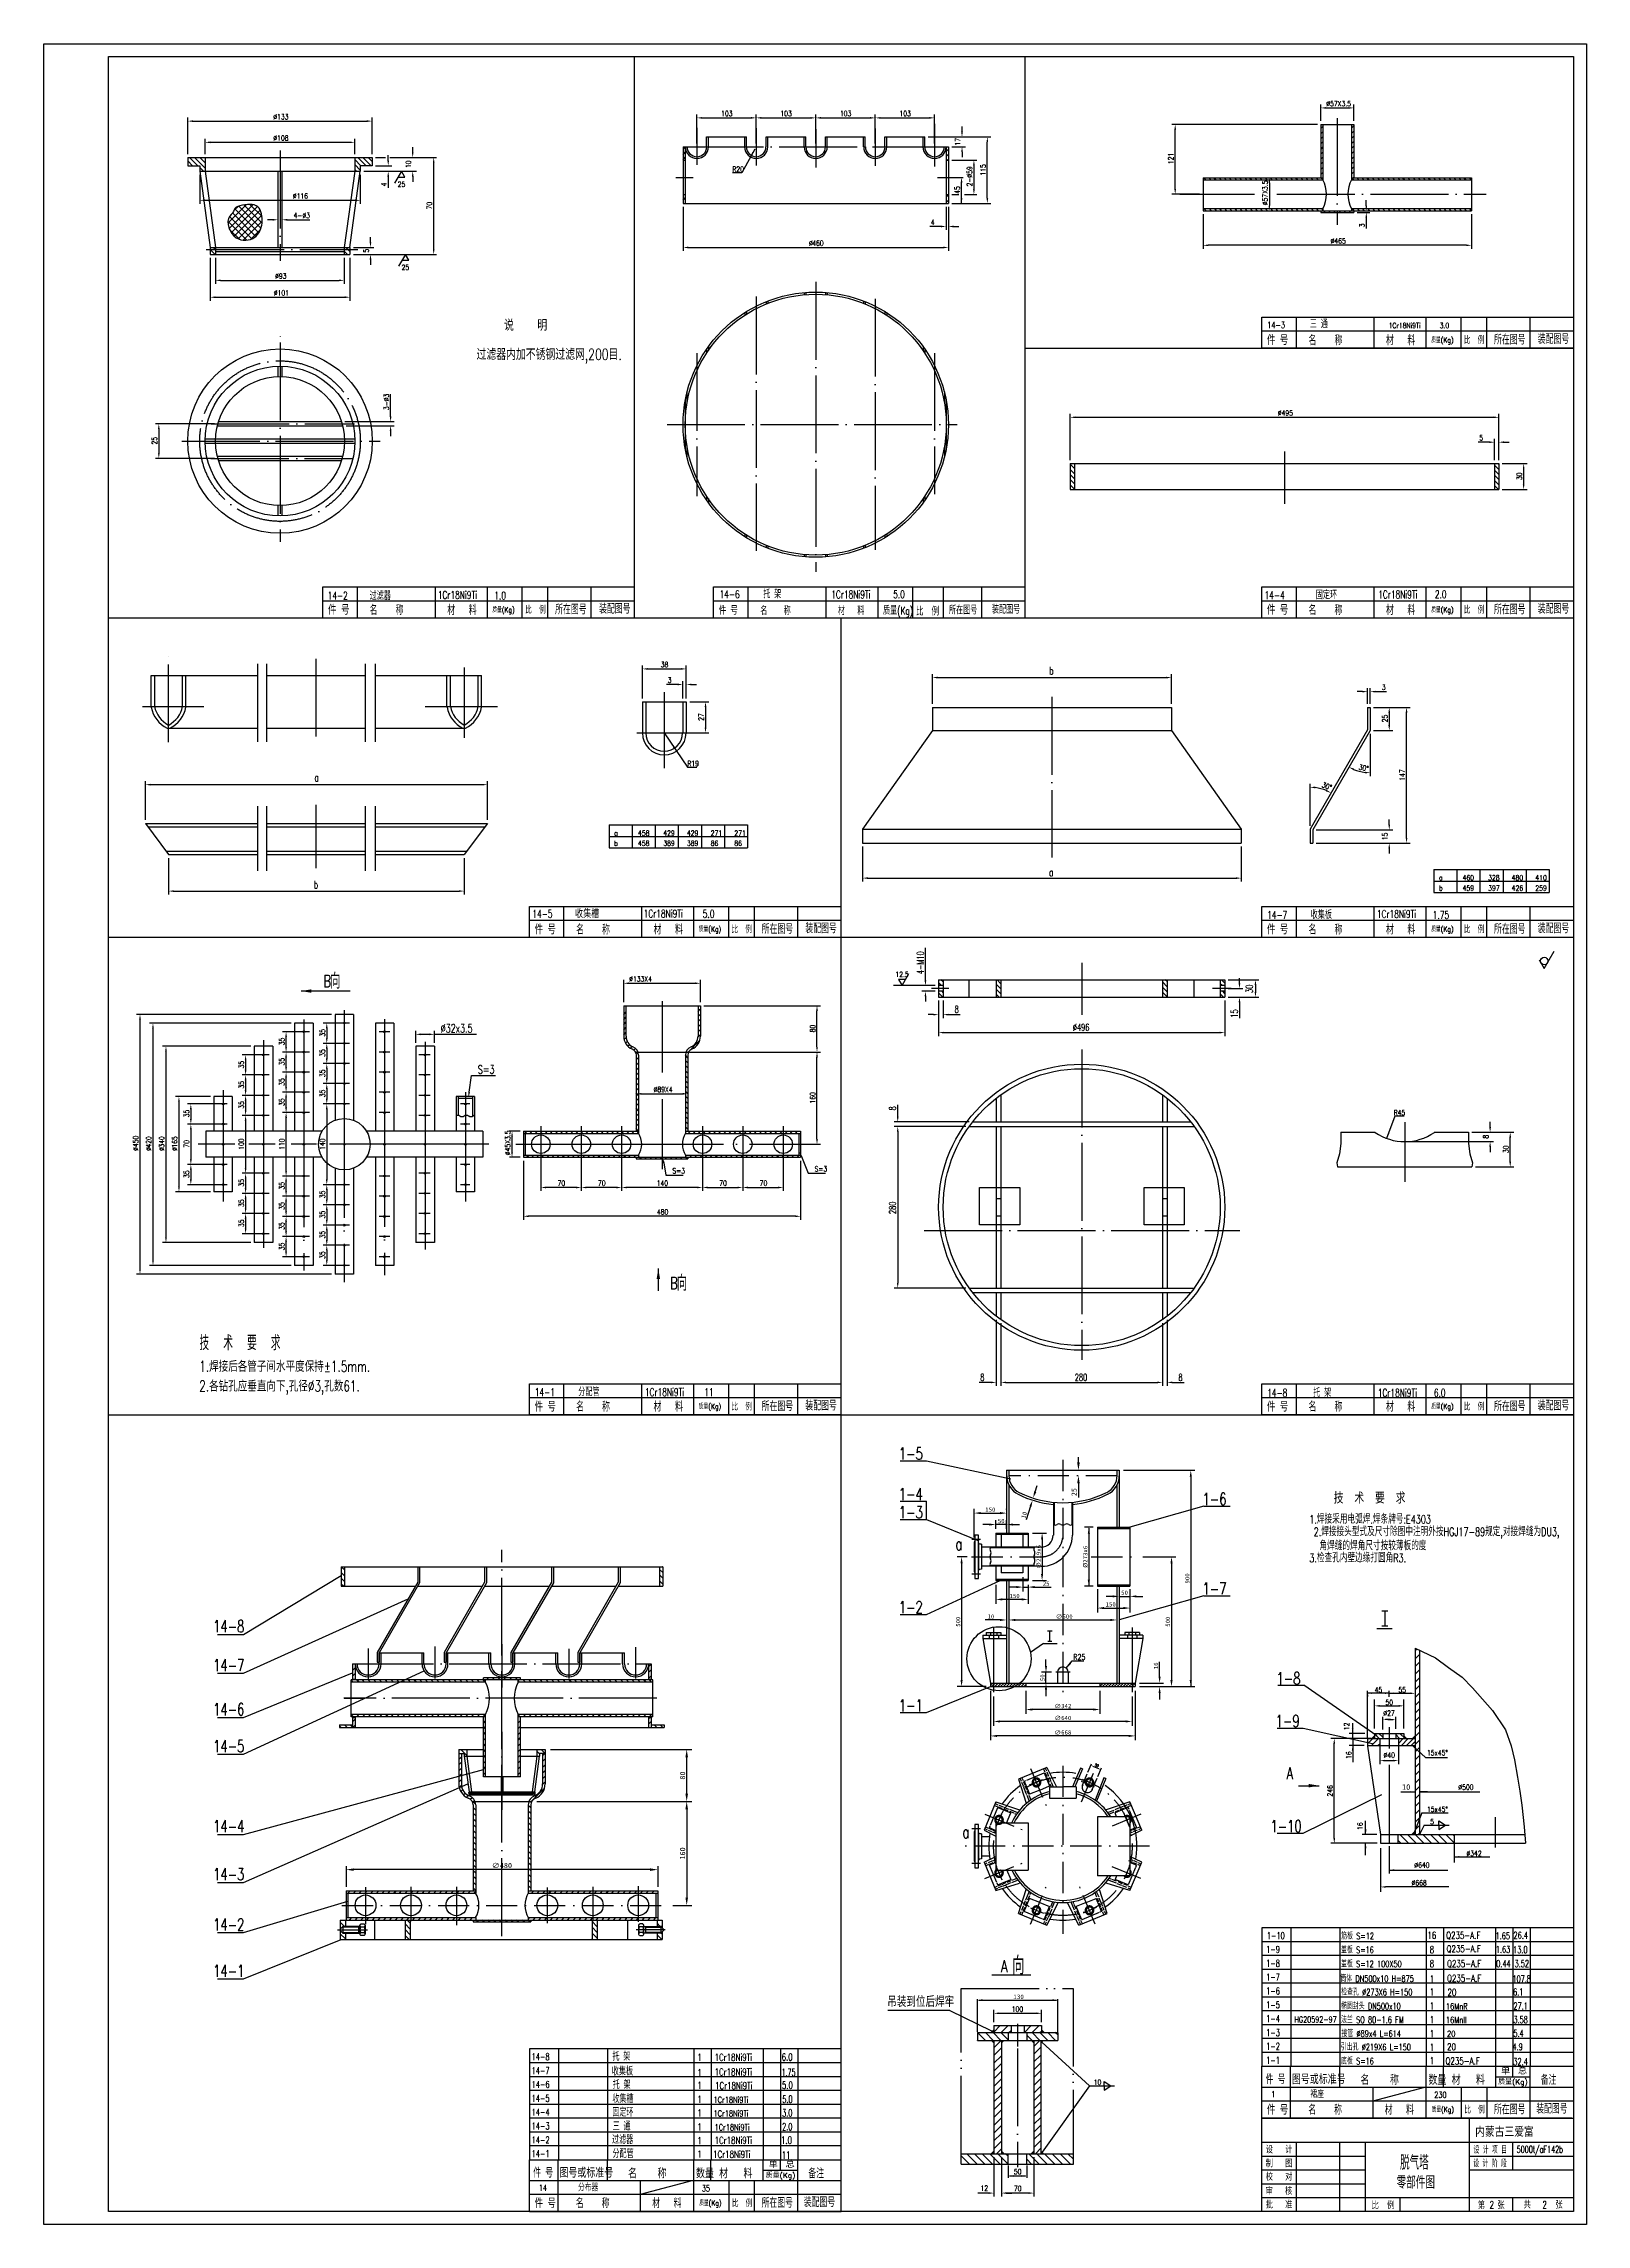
# Model space of a CAD drawing. Extents: x 20656 to 35402, y 221 to 10388.
# Drawn here: x 28274 to 35402, y 221 to 10301 of the extents above; entities that cross this region are included whole.
import ezdxf
from ezdxf.enums import TextEntityAlignment as Align

# ---------------------------------------------------------------- set-up
doc = ezdxf.new("R2010")
doc.units = 0
doc.header["$LTSCALE"] = 12
for name, pattern in [('ACAD_ISO05W100', [34, 24, -3, 0.5, -3, 0.5, -3]), ('ACAD_ISO10W100', [18.5, 12, -3, 0.5, -3]), ('DASHDOT-L', [90, 80, -5, 0, -5]), ('DASHDOT-M', [36, 30, -3, 0, -3]), ('DIVIDE-M', [39, 30, -3, 0, -3, 0, -3])]:
    doc.linetypes.add(name, pattern=pattern)
doc.layers.get('0').update_dxf_attribs({"linetype": 'CONTINUOUS'})
for name, color, linetype in [('双点划线', 3, 'ACAD_ISO05W100'), ('点划线', 1, 'ACAD_ISO10W100'), ('粗实线', 4, 'CONTINUOUS'), ('细实线', 7, 'CONTINUOUS'), ('长点划线', 1, 'DASHDOT-L')]:
    doc.layers.add(name, color=color, linetype=linetype)
doc.styles.add('HLFSD', font='ROMANS', dxfattribs={"bigfont": 'hlfsd'})
doc.styles.add('HZ', font='romans.shx', dxfattribs={"width": 0.7, "height": 48, "bigfont": 'HLFSD.shx'})
doc.styles.add('ROMANS', font='ROMANS', dxfattribs={"width": 0.7, "height": 6})
doc.styles.add('STYLE1', font='', dxfattribs={"width": 0.7})
doc.styles.get('STYLE1').set_extended_font_data('SimSun')

msp = doc.modelspace()

# ---------------------------------------------------------------- texts
at = {"color": 7, "style": 'HZ'}
for s, height, width, p in [('103', 24, 0.7, (31404, 9966)), ('103', 24, 0.7, (31678, 9966)), ('103', 24, 0.7, (31953, 9966)), ('103', 24, 0.7, (32228, 9966)), ('∅57X3.5', 24, 0.7, (34200, 10012)), ('∅133', 24, 0.7, (29335, 9951)), ('∅108', 24, 0.7, (29335, 9853)), ('R20', 24, 0.7, (31456, 9709)), ('∅116', 24, 0.7, (29425, 9585)), ('4-∅3', 24, 0.7, (29429, 9495)), ('4', 24, 0.7, (32373, 9464)), ('∅', 24, 0.7, (31810, 9367)), ('460', 24, 0.7, (31825, 9367)), ('∅465', 24, 0.7, (34220, 9377)), ('∅93', 24, 0.7, (29343, 9215)), ('∅101', 24, 0.7, (29337, 9137)), ('14-3', 28.8, 0.7, (33927, 8986)), (' 三 通', 36, 0.7, (34107, 8986)), ('1Cr18Ni9Ti', 24, 0.7, (34488, 8986)), ('3.0', 24, 0.7, (34724, 8986)), ('∅495', 24, 0.7, (33976, 8582)), ('5', 24, 0.7, (34907, 8467)), ('14-2', 36, 0.7, (29586, 7732)), ('过滤器', 36, 0.7, (29780, 7730)), ('1Cr18Ni9Ti', 36, 0.7, (30095, 7735)), ('1.0', 36, 0.7, (30356, 7732)), ('14-6', 36, 0.7, (31397, 7738)), ('托 架', 36, 0.7, (31599, 7738)), ('1Cr18Ni9Ti', 36, 0.7, (31913, 7737)), ('5.0', 36, 0.7, (32199, 7738)), ('14-4', 36, 0.7, (33915, 7734)), ('  固定环', 36, 0.7, (34117, 7734)), ('1Cr18Ni9Ti', 36, 0.7, (34440, 7737)), ('2.0', 36, 0.7, (34702, 7738)), ('38', 24, 0.7, (31125, 7419)), ('3', 24, 0.7, (31157, 7347)), ('b', 36, 0.7, (32920, 7385)), ('3', 24, 0.7, (34457, 7314)), ('R19', 24, 0.7, (31248, 6962)), ('a', 36, 0.7, (29525, 6891)), ('a', 24, 0.7, (30910, 6640)), ('458', 24, 0.7, (31020, 6640)), ('429', 24, 0.7, (31137, 6640)), ('429', 24, 0.7, (31246, 6640)), ('271', 24, 0.7, (31356, 6640)), ('271', 24, 0.7, (31465, 6640)), ('b', 24, 0.7, (30910, 6593)), ('458', 24, 0.7, (31020, 6593)), ('389', 24, 0.7, (31137, 6593)), ('389', 24, 0.7, (31246, 6593)), ('86', 24, 0.7, (31356, 6593)), ('86', 24, 0.7, (31465, 6593)), ('a', 36, 0.7, (32919, 6453)), ('460', 24, 0.7, (34830, 6434)), ('328', 24, 0.7, (34948, 6434)), ('480', 24, 0.7, (35057, 6434)), ('410', 24, 0.7, (35166, 6434)), ('b', 36, 0.7, (29522, 6396)), ('a', 24, 0.7, (34721, 6434)), ('b', 24, 0.7, (34721, 6386)), ('459', 24, 0.7, (34830, 6386)), ('397', 24, 0.7, (34948, 6386)), ('426', 24, 0.7, (35057, 6386)), ('259', 24, 0.7, (35166, 6386)), ('14-5', 36, 0.7, (30532, 6261)), ('收集槽', 36, 0.8, (30729, 6260)), ('1Cr18Ni9Ti', 36, 0.7, (31046, 6262)), ('5.0', 36, 0.7, (31319, 6261)), ('14-7', 36, 0.7, (33927, 6256)), ('收集板', 36, 0.7, (34128, 6256)), ('1Cr18Ni9Ti', 36, 0.7, (34434, 6260)), ('1.75', 36, 0.7, (34692, 6256)), ('向', 72, 0.7, (29597, 5933)), ('∅133X4', 24, 0.7, (30979, 5966)), ('8', 32, 0.7, (32483, 5821)), ('∅32x3.5', 38.8, 0.7, (30108, 5730)), ('∅496', 32, 0.7, (33029, 5738)), ('S=3', 38.8, 0.7, (30280, 5540)), ('∅89X4', 24, 0.7, (31092, 5455)), ('70', 24, 0.7, (30648, 5022)), ('70', 24, 0.7, (30835, 5022)), ('140', 24, 0.7, (31106, 5022)), ('S=3', 24, 0.7, (31179, 5079)), ('70', 24, 0.7, (31395, 5022)), ('70', 24, 0.7, (31582, 5022)), ('S=3', 24, 0.7, (31836, 5088)), ('480', 24, 0.7, (31107, 4889)), ('向', 72, 0.7, (31199, 4537)), ('8', 32, 0.7, (32601, 4121)), ('280', 32, 0.7, (33038, 4121)), ('8', 32, 0.7, (33517, 4121)), ('14-1', 36, 0.7, (30543, 4050)), ('分配管', 36, 0.7, (30744, 4050)), ('1Cr18Ni9Ti', 36, 0.7, (31052, 4050)), ('11', 36, 0.7, (31326, 4050)), ('14-8', 36, 0.7, (33927, 4047)), ('托 架', 36, 0.7, (34140, 4047)), ('1Cr18Ni9Ti', 36, 0.7, (34438, 4047)), ('6.0', 36, 0.7, (34697, 4047))]:
    msp.add_text(s, height=height, dxfattribs=dict(at, width=width)).set_placement(p)
at = {"color": 7, "style": 'HZ', "width": 0.7}
for s, height, rotation, p in [('17', 24, 90, (32509, 9830)), ('121', 24, 90, (33494, 9744)), ('10', 24, 90, (29971, 9726)), ('2-∅59', 24, 90, (32564, 9641)), ('115', 24, 90, (32626, 9691)), ('4', 24, 90, (29858, 9641)), ('45', 24, 90, (32507, 9607)), ('∅57X3.5', 24, 90, (33929, 9554)), ('70', 24, 90, (30068, 9535)), ('3', 24, 90, (34377, 9452)), ('5', 24, 90, (29776, 9335)), ('3-∅3', 24, 90, (29869, 8607)), ('25', 24, 90, (28798, 8448)), ('30', 24, 90, (35104, 8284)), ('27', 24, 90, (31324, 7171)), ('25', 24, 90, (34483, 7164)), ('30°', 24, 349.2363, (34348, 6946)), ('30°', 24, 339.3703, (34177, 6866)), ('147', 24, 90, (34563, 6894)), ('15', 24, 90, (34483, 6619)), ('4-M10', 32, 90, (32340, 6000)), ('30', 32, 90, (33861, 5913)), ('80', 24, 90, (31839, 5731)), ('15', 32, 90, (33791, 5799)), ('35', 24, 90, (29386, 5671)), ('35', 24, 90, (29574, 5711)), ('35', 24, 90, (29199, 5564)), ('35', 24, 90, (29386, 5578)), ('35', 24, 90, (29574, 5618)), ('35', 24, 90, (29574, 5524)), ('35', 24, 90, (29199, 5471)), ('35', 24, 90, (29386, 5484)), ('35', 24, 90, (29574, 5431)), ('35', 24, 90, (28946, 5338)), ('35', 24, 90, (29199, 5378)), ('35', 24, 90, (29386, 5391)), ('160', 24, 90, (31839, 5402)), ('8', 32, 90, (32212, 5370)), ('∅45X3.5', 24, 90, (30430, 5163)), ('8', 24, 90, (34949, 5240)), ('∅450', 24, 90, (28711, 5183)), ('420', 24, 90, (28771, 5198)), ('∅', 24, 90, (28771, 5183)), ('340', 24, 90, (28831, 5198)), ('∅', 24, 90, (28831, 5183)), ('165', 24, 90, (28891, 5198)), ('∅', 24, 90, (28891, 5183)), ('70', 24, 90, (28946, 5198)), ('100', 24, 90, (29199, 5188)), ('110', 24, 90, (29386, 5188)), ('140', 24, 90, (29574, 5188)), ('30', 24, 90, (35042, 5173)), ('35', 24, 90, (28946, 5058)), ('35', 24, 90, (29199, 5018)), ('35', 24, 90, (29199, 4924)), ('35', 24, 90, (29386, 5004)), ('35', 24, 90, (29574, 4964)), ('280', 32, 90, (32212, 4891)), ('35', 24, 90, (29199, 4831)), ('35', 24, 90, (29386, 4911)), ('35', 24, 90, (29386, 4818)), ('35', 24, 90, (29574, 4871)), ('35', 24, 90, (29386, 4724)), ('35', 24, 90, (29574, 4778)), ('35', 24, 90, (29574, 4684))]:
    msp.add_text(s, height=height, rotation=rotation, dxfattribs=at).set_placement(p)
at = {"color": 7, "style": 'ROMANS', "width": 0.7}
for p in [(29927, 9639), (29945, 9255)]:
    msp.add_text('25', height=24, dxfattribs=at).set_placement(p, align=Align.CENTER)
at = {"style": 'HZ'}
for s, height, width, p in [('说    明', 52, 0.7, (30401, 8974)), ('过滤器内加不锈钢过滤网,200目.', 52, 0.7, (30274, 8839)), ('名    称', 40, 0.7, (34118, 8908)), ('材   料', 40, 0.7, (34476, 8908)), ('质量(Kg)', 24, 0.7, (34685, 8919)), ('所在图号', 40, 0.7, (34975, 8911)), ('装配图号', 40, 0.7, (35177, 8914)), ('名    称', 40, 0.7, (29780, 7661)), ('材   料', 40, 0.7, (30139, 7661)), ('质量(Kg)', 24, 0.7, (30347, 7672)), ('所在图号', 40, 0.7, (30637, 7664)), ('装配图号', 40, 0.7, (30840, 7667)), ('名    称', 36, 0.7, (31585, 7661)), ('材   料', 36, 0.7, (31944, 7661)), ('质量(Kg)', 36, 0.7, (32152, 7662)), ('所在图号', 36, 0.7, (32457, 7664)), ('装配图号', 36, 0.7, (32655, 7667)), ('名    称', 40, 0.7, (34118, 7661)), ('材   料', 40, 0.7, (34476, 7661)), ('质量(Kg)', 24, 0.7, (34685, 7672)), ('所在图号', 40, 0.7, (34975, 7664)), ('装配图号', 40, 0.7, (35177, 7667)), ('名    称', 40, 0.7, (30734, 6184)), ('材   料', 40, 0.7, (31092, 6184)), ('质量(Kg)', 24, 0.7, (31301, 6196)), ('所在图号', 40, 0.7, (31591, 6187)), ('装配图号', 40, 0.7, (31793, 6190)), ('名    称', 40, 0.7, (34118, 6184)), ('材   料', 40, 0.7, (34476, 6184)), ('质量(Kg)', 24, 0.7, (34685, 6196)), ('所在图号', 40, 0.7, (34975, 6187)), ('装配图号', 40, 0.7, (35177, 6190)), ('名    称', 40, 0.7, (30734, 3979)), ('材   料', 40, 0.7, (31092, 3979)), ('质量(Kg)', 24, 0.7, (31301, 3990)), ('所在图号', 40, 0.7, (31591, 3981)), ('装配图号', 40, 0.7, (31793, 3984)), ('名    称', 40, 0.7, (34118, 3979)), ('材   料', 40, 0.7, (34476, 3979)), ('质量(Kg)', 24, 0.7, (34685, 3990)), ('所在图号', 40, 0.7, (34975, 3981)), ('装配图号', 40, 0.7, (35177, 3984)), ('R25', 25.2, 0.7, (33031, 2831)), ('件 号', 39.8, 0.7, (33920, 870)), ('图号或标准号', 39.8, 0.8, (34041, 870)), ('名    称', 39.8, 0.8, (34358, 867)), ('数量', 39.8, 0.8, (34672, 867)), ('材   料', 39.8, 0.8, (34779, 867)), ('名    称', 39.8, 0.7, (34117, 729)), ('材   料', 39.8, 0.7, (34470, 729)), ('质量(Kg)', 23.9, 0.7, (34687, 740)), ('所在图号', 39.8, 0.7, (34975, 731)), ('装配图号', 39.8, 0.7, (35170, 734)), ('脱气塔', 66.4, 0.7, (34541, 474)), ('件 号', 39.8, 0.7, (30536, 438)), ('图号或标准号', 39.8, 0.8, (30657, 438)), ('名    称', 39.8, 0.8, (30974, 435)), ('数量', 39.8, 0.8, (31288, 435)), ('材   料', 39.8, 0.8, (31395, 435)), ('零部件图', 57.6, 0.7, (34525, 387)), ('名    称', 39.8, 0.7, (30733, 297)), ('材   料', 39.8, 0.7, (31086, 297)), ('质量(Kg)', 23.9, 0.7, (31303, 308)), ('所在图号', 39.8, 0.7, (31591, 299)), ('装配图号', 39.8, 0.7, (31786, 302))]:
    msp.add_text(s, height=height, dxfattribs=dict(at, width=width)).set_placement(p)
at = {"color": 7, "linetype": 'Continuous', "style": 'HZ'}
for s, height, width, p in [('件 号', 40, 0.75, (33926, 8909)), ('件 号', 40, 0.75, (29588, 7662)), ('件 号', 36, 0.75, (31393, 7662)), ('比  例', 36, 0.75, (32304, 7658)), ('件 号', 40, 0.75, (33926, 7662)), ('件 号', 40, 0.75, (30542, 6185)), ('件 号', 40, 0.75, (33926, 6185)), ('R45', 24, 0.7, (34511, 5348)), ('          技  术  要  求', 67.6, 0.7, (28641, 4262)), ('   1.焊接后各管子间水平度保持±1.5mm.', 50.44, 0.7, (28914, 4162)), ('   2.各钻孔应垂直向下,孔径%%C3,孔数61.', 50.44, 0.7, (28914, 4071)), ('件 号', 40, 0.75, (30542, 3979)), ('件 号', 40, 0.75, (33926, 3979)), ('筋板 S=12', 30, 0.7, (34269, 1539)), ('16', 32, 0.75, (34667, 1541)), ('Q235-A.F', 32, 0.75, (34754, 1541)), ('1.65', 32, 0.7, (34982, 1539)), ('26.4', 32, 0.7, (35065, 1541)), ('盖板 S=16', 30, 0.7, (34268, 1475)), ('盖板 S=12 100X50', 30, 0.7, (34268, 1410)), ('8', 32, 0.75, (34678, 1475)), ('8', 32, 0.75, (34678, 1410)), ('Q235-A.F', 32, 0.75, (34756, 1479)), ('Q235-A.F', 32, 0.75, (34758, 1410)), ('0.44', 32, 0.7, (34985, 1410)), ('1.63', 32, 0.7, (34983, 1476)), ('13.0', 32, 0.7, (35063, 1475)), ('3.52', 32, 0.7, (35070, 1410)), ('筒体 DN500x10 H=875', 30, 0.7, (34265, 1342)), ('检查孔 %%C273X6 H=150', 30, 0.7, (34269, 1280)), ('1', 32, 0.75, (34678, 1339)), ('1', 32, 0.75, (34678, 1280)), ('Q235-A.F', 32, 0.75, (34758, 1342)), ('107.8', 32, 0.58, (35061, 1339)), ('6.1', 32, 0.7, (35063, 1280)), ('1', 32, 0.75, (34678, 1215)), ('20', 32, 0.75, (34760, 1278)), ('1', 32, 0.75, (34678, 1152)), ('1', 32, 0.75, (34678, 1087)), ('托 架', 36, 0.7, (30902, 978)), ('1', 32, 0.75, (31294, 978)), ('1Cr18Ni9Ti', 32, 0.75, (31374, 978)), ('6.0', 33.6, 0.7, (31684, 978)), ('引出孔 %%C219X6 L=150', 30, 0.7, (34267, 1026)), ('1', 32, 0.75, (34678, 1024)), ('20', 32, 0.75, (34758, 1026)), ('4.9', 32, 0.7, (35060, 1026)), ('收集板', 36, 0.7, (30899, 910)), ('1', 32, 0.75, (31294, 907)), ('1Cr18Ni9Ti', 32, 0.75, (31374, 910)), ('1.75', 33.6, 0.58, (31683, 907)), ('底板 S=16 ', 30, 0.7, (34268, 961)), ('1', 32, 0.75, (34678, 962)), ('Q235-A.F', 32, 0.75, (34751, 961)), ('32.4', 32, 0.7, (35064, 957)), ('备注', 39.8, 0.7, (35191, 867)), ('托 架', 36, 0.7, (30903, 848)), ('1', 32, 0.75, (31294, 848)), ('1', 32, 0.75, (31294, 783)), ('1Cr18Ni9Ti', 32, 0.75, (31376, 846)), ('5.0', 33.6, 0.7, (31685, 848)), ('1', 27.8, 0.7, (33946, 809)), ('裙座', 31.8, 0.75, (34127, 807)), ('230', 27.8, 0.75, (34699, 806)), ('1', 32, 0.75, (31294, 720)), ('件 号', 39.8, 0.75, (33926, 729)), ('过滤器', 36, 0.7, (30900, 594)), ('1', 32, 0.75, (31294, 655)), ('1', 32, 0.75, (31294, 592)), ('1Cr18Ni9Ti', 32, 0.75, (31374, 594)), ('1.0', 33.6, 0.7, (31681, 594)), ('分配管', 36, 0.7, (30902, 529)), ('1', 32, 0.75, (31294, 530)), ('1Cr18Ni9Ti', 32, 0.75, (31367, 529)), ('11', 33.6, 0.7, (31684, 525)), ('14', 27.8, 0.7, (30562, 377)), ('分布器', 31.8, 0.75, (30743, 375)), ('备注', 39.8, 0.7, (31807, 435)), ('件 号', 39.8, 0.75, (30542, 297)), ('35', 27.8, 0.75, (31315, 374))]:
    msp.add_text(s, height=height, dxfattribs=dict(at, width=width)).set_placement(p)
for s, height, width, p in [('比  例', 32, 0.75, (34883, 8934)), ('比  例', 32, 0.75, (30546, 7687)), ('比  例', 32, 0.75, (34883, 7687)), ('比  例', 32, 0.75, (31499, 6210)), ('比  例', 32, 0.75, (34883, 6210)), ('比  例', 32, 0.75, (31499, 4004)), ('比  例', 32, 0.75, (34883, 4004)), ('%%c27', 24, 0.7, (34490, 2584)), ('%%c40', 24, 0.7, (34491, 2390)), ('比  例', 31.8, 0.75, (34885, 754)), ('比  例', 31.8, 0.75, (31501, 322)), ('12', 24, 0.7, (32620, 389))]:
    msp.add_text(s, height=height, dxfattribs=dict(at, width=width)).set_placement(p, align=Align.MIDDLE)
at = {"color": 7, "linetype": 'Continuous', "style": 'ROMANS', "width": 0.7}
for s, height, p in [('B', 56, (29584, 5940)), ('12.5', 24, (32240, 5987)), ('B', 56, (31186, 4544))]:
    msp.add_text(s, height=height, dxfattribs=at).set_placement(p, align=Align.CENTER)
at = {"color": 2, "linetype": 'Continuous', "style": 'HLFSD', "width": 0.7}
for p in [(32486, 3338), (32518, 2007)]:
    msp.add_text('a', height=57.2, dxfattribs=at).set_placement(p)
for s, height, p in [('10', 20, (32635, 3021)), ('∅500', 20, (32950, 3021)), ('10', 25.6, (34550, 2230)), ('130', 20.8, (32754, 1263))]:
    msp.add_text(s, height=height).set_placement(p)
at = {"color": 7, "linetype": 'Continuous', "style": 'HZ', "width": 0.7}
for s, p in [('45', (34441, 2692)), ('50', (34491, 2634)), ('55', (34551, 2692)), ('15x45%%d', (34713, 2401)), ('15x45%%d', (34713, 2140)), ('5', (34689, 2083)), ('%%c342', (34883, 1936)), ('%%c640', (34642, 1882)), ('%%c668', (34629, 1800)), ('100', (32773, 1216)), ('10', (33143, 878)), ('50', (32774, 465)), ('70', (32774, 387))]:
    msp.add_text(s, height=24, dxfattribs=at).set_placement(p, align=Align.MIDDLE_CENTER)
for s, height, rotation, p in [('12', 24, 90, (34294, 2523)), ('50', 12, 336.7849, (33140, 2343)), ('16', 24, 90, (34304, 2390)), ('246', 24, 90, (34217, 2225)), ('16', 24, 90, (34356, 2062))]:
    msp.add_text(s, height=height, rotation=rotation, dxfattribs=at).set_placement(p, align=Align.MIDDLE_CENTER)
at = {"width": 0.7}
for s, height, style, p in [('A', 56, 'ROMANS', (34031, 2279)), ('2', 33.6, 'HZ', (34965, 295)), ('2', 33.6, 'HZ', (35209, 295))]:
    msp.add_text(s, height=height, dxfattribs=dict(at, style=style)).set_placement(p, align=Align.CENTER)
at = {"color": 7, "linetype": 'Continuous', "style": 'ROMANS', "width": 0.7}
msp.add_text('%%c500', height=24, dxfattribs=at).set_placement((34810, 2242), align=Align.MIDDLE_LEFT)
at = {"style": 'HZ'}
for s, p in [('单', (35008, 914)), ('总', (35086, 915)), ('单', (31624, 482)), ('总', (31702, 483))]:
    msp.add_text(s, height=31.8, dxfattribs=at).set_placement(p)
at = {"style": 'HZ', "width": 1.086631}
for p, p2 in [((34994, 868), (35131, 868)), ((31610, 436), (31747, 436))]:
    msp.add_text('质量(Kg)', height=23.9, dxfattribs=at).set_placement(p, p2, align=Align.FIT)
at = {"attachment_point": 5}
for s, insert, char_height in [('\\A1;150', (32648, 3525), 20), ('\\A1;50', (32698, 3472), 20), ('\\A1;150', (32760, 3126), 20), ('\\A1;25', (32906, 3183), 20), ('\\A1;50', (33268, 3141), 20), ('\\A1;150', (33204, 3087), 20), ('\\A1;∅342', (32983, 2617), 20), ('\\A1;∅640', (32983, 2562), 20), ('\\A1;∅668', (32983, 2495), 20), ('\\A1;∅480', (30391, 1880), 24)]:
    msp.add_mtext(s, dxfattribs=dict(at, insert=insert, char_height=char_height))
for s, insert, char_height, rotation in [('\\A1;25', (33035, 3606), 24, 90), ('\\A1;10', (32804, 3500), 20, 72.3029), ('\\A1;∅219x6', (32871, 3307), 20, 90), ('%%c273x6', (33087, 3307), 20, 90), ('900', (33558, 3207), 20, 90), ('500', (32499, 3007), 20, 90), ('500', (33468, 3007), 20, 90), ('\\A1;50', (32889, 2748), 20, 90), ('\\A1;16', (33413, 2803), 20, 90), ('\\A1;80', (31226, 2296), 24, 90), ('\\A1;160', (31226, 1936), 24, 90)]:
    msp.add_mtext(s, dxfattribs=dict(at, insert=insert, char_height=char_height, rotation=rotation))
at = {"layer": '细实线', "color": 2, "linetype": 'Continuous', "style": 'HZ', "width": 0.7}
for s, p in [('1-5', (32225, 3756)), ('1-4', (32225, 3569)), ('1-3', (32225, 3485)), ('1-6', (33628, 3546)), ('1-7', (33628, 3132)), ('1-2', (32225, 3046)), ('14-8', (29057, 2958)), ('14-7', (29057, 2778)), ('1-8', (33970, 2717)), ('14-6', (29057, 2574)), ('1-1', (32225, 2592)), ('1-9', (33966, 2520)), ('14-5', (29057, 2404)), ('14-4', (29057, 2034)), ('1-10', (33942, 2034)), ('14-3', (29057, 1812)), ('14-2', (29057, 1579)), ('14-1', (29057, 1365))]:
    msp.add_text(s, height=56, dxfattribs=at).set_placement(p)
at = {"layer": '细实线', "color": 7, "linetype": 'Continuous', "style": 'HZ', "width": 0.7}
for s, height, p in [('          技  术  要  求', 52, (33963, 3553)), ('   1.焊接采用电弧焊.焊条牌号:E4303', 38.8, (34061, 3461)), ('2.焊接接头型式及尺寸除图中注明外按HGJ17-89规定,对接焊缝为DU3,  ', 38.8, (34142, 3403)), (' 角焊缝的焊角尺寸按较薄板的度', 38.8, (34150, 3338)), ('   3.检查孔内壁边缘打圆角R3.', 38.8, (34061, 3282)), ('向', 84, (32749, 1376)), ('吊装到位后焊牢', 50.4, (32172, 1226))]:
    msp.add_text(s, height=height, dxfattribs=at).set_placement(p)
at = {"layer": '细实线', "color": 7, "linetype": 'Continuous', "width": 0.7}
for s, height, style, p in [('1-10', 32, 'HZ', (33967, 1540)), ('A', 56, 'ROMANS', (32712, 1387)), ('1-9', 32, 'HZ', (33954, 1476)), ('1-8', 32, 'HZ', (33954, 1412)), ('1-7', 32, 'HZ', (33954, 1348)), ('1-6', 32, 'HZ', (33954, 1284)), ('1-5', 32, 'HZ', (33954, 1220)), ('1-4', 32, 'HZ', (33954, 1156)), ('1-3', 32, 'HZ', (33954, 1092)), ('14-8', 32, 'HZ', (30570, 980)), ('1-2', 32, 'HZ', (33954, 1028)), ('14-7', 32, 'HZ', (30570, 916)), ('1-1', 32, 'HZ', (33954, 964)), ('14-6', 32, 'HZ', (30570, 852)), ('14-5', 32, 'HZ', (30570, 788)), ('14-4', 32, 'HZ', (30570, 724)), ('14-3', 32, 'HZ', (30570, 660)), ('14-2', 32, 'HZ', (30570, 596)), ('14-1', 32, 'HZ', (30570, 532))]:
    msp.add_text(s, height=height, dxfattribs=dict(at, style=style)).set_placement(p, align=Align.CENTER)
at = {"layer": '细实线', "color": 7, "style": 'HZ'}
for s, height, width, p in [('椭圆封头 DN500x10', 30, 0.7, (34268, 1215)), ('16MnR', 28, 0.8, (34753, 1215)), ('27.1', 32, 0.62, (35065, 1215)), ('HG20592-97', 28, 0.7, (34053, 1154)), ('法兰 SO 80-1.6 FM', 30, 0.7, (34268, 1152)), ('接管 %%c89x4 L=614', 30, 0.7, (34270, 1088)), ('16MnII', 28, 0.8, (34753, 1152)), ('20', 28, 0.8, (34758, 1088)), ('3.58', 32, 0.62, (35065, 1152)), ('5.4', 32, 0.62, (35065, 1088)), ('收集槽', 36, 0.7, (30901, 783)), ('1Cr18Ni9Ti', 28, 0.8, (31369, 783)), ('5.0', 33.6, 0.62, (31687, 783)), ('固定环', 36, 0.7, (30901, 720)), ('1Cr18Ni9Ti', 28, 0.8, (31369, 720)), ('3.0', 33.6, 0.62, (31686, 720)), ('三 通', 36, 0.7, (30903, 656)), ('1Cr18Ni9Ti', 28, 0.8, (31374, 656)), ('2.0', 33.6, 0.62, (31686, 656)), ('内蒙古三爱富', 47, 0.8, (34888, 626)), ('5000t/aF142b', 31.61, 0.65, (35080, 552))]:
    msp.add_text(s, height=height, dxfattribs=dict(at, width=width)).set_placement(p)

# ---------------------------------------------------------------- blocks, each defined once
blk = doc.blocks.new('BIG')
at = {"layer": '粗实线', "color": 4, "linetype": 'Continuous'}
for p, q in [((0, 54), (180, 54)), ((0, 0), (0, 54)), ((120, 0), (120, 54)), ((0, 40), (180, 40)), ((20, 0), (20, 40)), ((45, 0), (45, 40)), ((60, 0), (60, 40))]:
    blk.add_line(p, q, dxfattribs=at)
at = {"layer": '细实线', "color": 7, "linetype": 'Continuous'}
for p, q in [((145, 24), (145, 40)), ((0, 32), (60, 32)), ((120, 32), (180, 32)), ((0, 24), (60, 24)), ((0, 16), (60, 16)), ((120, 24), (180, 24)), ((0, 8), (180, 8)), ((80, 0), (80, 8)), ((145, 0), (145, 8))]:
    blk.add_line(p, q, dxfattribs=at)
at = {"color": 7, "linetype": 'Continuous', "style": 'STYLE1', "width": 0.75}
for s, p in [('设   计', (10, 36.1)), ('制   图', (10, 28.1)), ('校   对', (10, 20.4)), ('审   核', (9.9, 12.2)), ('批   准', (10, 4.3)), ('比  例', (70, 3.9)), ('第   张', (132.5, 4)), ('共      张', (162.5, 4.2))]:
    blk.add_text(s, height=4, dxfattribs=at).set_placement(p, align=Align.MIDDLE)
at = {"color": 7, "linetype": 'Continuous', "style": 'STYLE1', "width": 0.6}
for s, p in [('设 计 项 目', (122.3, 33.9)), ('设 计 阶 段', (122.2, 26))]:
    blk.add_text(s, height=4, dxfattribs=at).set_placement(p)

# ---------------------------------------------------------------- hatches: boundary and pattern name
at = {"linetype": 'Continuous'}
h = msp.add_hatch(dxfattribs=at)
h.set_pattern_fill('ANSI37', color=256, scale=6.666667, style=0)
h.set_pattern_definition([(45, (-5055.349, -282.682), (-14.967094, 14.967094), []), (135, (-5055.349, -282.682), (-14.967094, -14.967094), [])])
edge = h.paths.add_edge_path()
edge.add_spline(control_points=[(29154, 9533), (29155, 9543), (29200, 9558), (29274, 9566), (29292, 9470), (29257, 9392), (29147, 9384), (29106, 9492), (29152, 9521), (29154, 9533)], knot_values=[0, 0, 0, 0, 31.894261, 114.717622, 191.993115, 266.845301, 351.612167, 456.861375, 491.556659, 491.556659, 491.556659, 491.556659], degree=3, periodic=0)
h = msp.add_hatch()
h.set_pattern_fill('ANSI31', color=256, scale=3, style=0)
h.set_pattern_definition([(45, (31678.802, 666.77), (-6.735192, 6.735192), [])])
h.paths.add_polyline_path([(32663, 2723), (32663, 2707), (32812, 2707), (32812, 2723)])
h.paths.add_polyline_path([(32663, 2723), (32649, 2723), (32649, 2707), (32663, 2707)])
h.paths.add_polyline_path([(33154, 2723), (33154, 2707), (33303, 2707), (33303, 2723)])
h.paths.add_polyline_path([(33303, 2707), (33317, 2707), (33317, 2723), (33303, 2723)])

# ---------------------------------------------------------------- linework, layer by layer
for p, q in [((31004, 7646), (31004, 10241)), ((32809, 7646), (32809, 10241)), ((32809, 8893), (35342, 8893)), ((35342, 7646), (28574, 7646)), ((31958, 281), (31958, 7646)), ((35342, 6169), (28574, 6169)), ((35184, 6066), (35207, 6026)), ((35207, 6026), (35253, 6106)), ((28574, 3963), (35342, 3963)), ((32353, 3751), (32742, 3667)), ((33055, 3743), (33055, 3768)), ((32855, 3607), (32864, 3636)), ((33055, 3646), (33055, 3581)), ((33263, 3707), (33592, 3707)), ((33431, 3707), (33505, 3707)), ((33574, 3677), (33574, 2707)), ((32353, 3480), (32353, 3564)), ((32573, 3396), (32573, 3529)), ((32723, 3526), (32723, 3529)), ((32834, 3541), (32814, 3478)), ((33635, 3541), (33271, 3438)), ((32353, 3480), (32594, 3381)), ((32603, 3509), (32693, 3509)), ((32643, 3456), (32613, 3456)), ((32673, 3437), (32673, 3476)), ((32723, 3456), (32673, 3456)), ((32723, 3437), (32723, 3476)), ((32753, 3456), (32783, 3456)), ((33123, 3444), (33083, 3444)), ((33103, 3440), (33103, 3175)), ((32843, 3417), (32907, 3417)), ((32887, 3387), (32887, 3228)), ((32541, 3307), (32495, 3307)), ((32515, 3277), (32515, 2737)), ((33353, 3307), (33505, 3307)), ((33485, 3277), (33485, 2737)), ((29198, 2948), (29649, 3220)), ((32353, 3041), (32694, 3198)), ((32673, 3178), (32673, 3090)), ((32768, 3167), (32738, 3167)), ((32798, 3213), (32798, 3147)), ((32798, 3167), (32823, 3167)), ((32823, 3178), (32823, 3147)), ((32823, 3147), (32823, 3090)), ((32843, 3198), (32907, 3198)), ((32853, 3167), (32929, 3167)), ((33123, 3171), (33083, 3171)), ((33143, 3158), (33143, 3050)), ((33635, 3127), (33243, 3015)), ((33293, 3158), (33293, 3104)), ((29198, 2769), (29958, 3113)), ((32793, 3110), (32703, 3110)), ((33173, 3070), (33263, 3070)), ((33213, 3124), (33183, 3124)), ((33243, 3124), (33293, 3124)), ((33293, 3104), (33293, 3050)), ((33323, 3124), (33353, 3124)), ((34456, 3057), (34485, 3057)), ((34470, 3057), (34470, 2988)), ((32693, 3015), (32624, 3015)), ((32763, 3015), (33203, 3015)), ((32912, 2965), (32933, 2965)), ((32922, 2965), (32922, 2917)), ((34434, 2976), (34505, 2976)), ((34456, 2988), (34484, 2988)), ((32893, 2907), (32833, 2865)), ((32893, 2907), (32957, 2907)), ((32905, 2803), (32905, 2833)), ((32913, 2917), (32932, 2917)), ((32999, 2793), (33026, 2826)), ((33026, 2826), (33080, 2826)), ((33430, 2753), (33430, 2822)), ((34611, 2884), (34705, 2840)), ((34611, 2872), (34619, 2880)), ((34611, 2836), (34631, 2856)), ((34705, 2840), (34765, 2795)), ((29198, 2395), (30032, 2780)), ((29198, 2564), (29701, 2771)), ((32931, 2773), (32885, 2773)), ((32905, 2723), (32905, 2773)), ((33337, 2723), (33448, 2723)), ((34611, 2800), (34631, 2820)), ((34611, 2764), (34631, 2784)), ((34611, 2728), (34631, 2748)), ((34765, 2795), (34828, 2750)), ((34828, 2750), (34876, 2702)), ((32353, 2587), (32657, 2710)), ((32629, 2707), (32495, 2707)), ((32649, 2687), (32649, 2459)), ((32663, 2662), (32663, 2526)), ((32812, 2687), (32812, 2581)), ((32905, 2693), (32905, 2663)), ((33154, 2687), (33154, 2581)), ((33303, 2662), (33303, 2526)), ((33317, 2687), (33317, 2459)), ((33337, 2707), (33592, 2707)), ((33337, 2707), (33470, 2707)), ((33430, 2677), (33430, 2647)), ((34434, 2479), (34097, 2713)), ((34611, 2692), (34631, 2712)), ((34611, 2656), (34631, 2676)), ((34611, 2620), (34631, 2640)), ((34876, 2702), (34968, 2597)), ((33273, 2546), (32693, 2546)), ((33124, 2601), (32842, 2601)), ((34611, 2584), (34631, 2604)), ((34611, 2548), (34631, 2568)), ((34611, 2512), (34631, 2532)), ((34968, 2597), (35028, 2507)), ((33287, 2479), (32679, 2479)), ((34094, 2515), (34414, 2444)), ((34658, 2379), (34604, 2429)), ((34611, 2476), (34631, 2496)), ((34611, 2440), (34631, 2460)), ((34611, 2405), (34631, 2425)), ((35028, 2507), (35054, 2434)), ((35054, 2434), (35069, 2369)), ((29198, 2024), (30306, 2324)), ((30615, 2416), (31269, 2416)), ((31245, 2212), (31245, 2380)), ((34611, 2369), (34631, 2389)), ((34611, 2333), (34631, 2353)), ((35069, 2369), (35084, 2289)), ((29198, 1802), (30234, 2258)), ((34071, 2249), (34167, 2249)), ((34611, 2297), (34631, 2317)), ((34611, 2261), (34631, 2281)), ((34611, 2225), (34631, 2245)), ((34667, 2220), (34635, 2220)), ((35084, 2289), (35094, 2224)), ((35094, 2224), (35104, 2159)), ((30553, 2176), (31269, 2176)), ((31245, 2140), (31245, 1732)), ((34094, 2029), (34456, 2208)), ((34642, 2124), (34605, 2028)), ((34611, 2189), (34631, 2209)), ((34611, 2204), (34611, 2204)), ((34611, 2153), (34631, 2173)), ((34611, 2117), (34631, 2137)), ((34631, 2204), (34631, 2204)), ((35104, 2159), (35114, 2059)), ((34611, 2081), (34631, 2101)), ((34611, 2045), (34631, 2065)), ((34624, 2023), (34631, 2029)), ((34652, 2066), (34633, 2026)), ((34720, 2066), (34720, 2087)), ((34720, 2087), (34751, 2066)), ((34720, 2066), (34720, 2046)), ((34720, 2046), (34751, 2066)), ((35114, 2059), (35120, 1983)), ((29671, 1877), (29671, 1781)), ((31075, 1861), (29707, 1861)), ((31111, 1877), (31111, 1781)), ((29198, 1570), (29680, 1715)), ((31181, 1696), (31269, 1696)), ((29198, 1356), (29649, 1538)), ((35342, 1592), (33902, 1592)), ((35342, 1528), (33902, 1528)), ((35342, 1464), (33902, 1464)), ((35342, 1400), (33902, 1400)), ((35342, 1336), (33902, 1336)), ((32588, 1112), (32588, 1262)), ((32594, 1258), (32953, 1258)), ((32959, 1112), (32959, 1262)), ((35342, 1272), (33902, 1272)), ((32664, 1110), (32694, 1140)), ((32698, 1108), (32730, 1140)), ((32734, 1108), (32744, 1118)), ((32805, 1108), (32837, 1140)), ((32841, 1108), (32873, 1140)), ((32877, 1108), (32884, 1114)), ((35342, 1208), (33902, 1208)), ((35342, 1144), (33902, 1144)), ((31958, 1032), (30518, 1032)), ((32589, 1072), (32588, 1073)), ((32625, 1072), (32589, 1108)), ((32661, 1072), (32625, 1108)), ((32697, 1072), (32661, 1108)), ((32664, 1038), (32698, 1072)), ((32664, 1002), (32699, 1037)), ((32731, 1075), (32697, 1108)), ((32841, 1072), (32817, 1096)), ((32877, 1072), (32841, 1108)), ((32849, 1044), (32877, 1072)), ((32849, 1008), (32881, 1040)), ((32913, 1072), (32877, 1108)), ((33106, 861), (32886, 1063)), ((32949, 1072), (32913, 1108)), ((32959, 1098), (32948, 1108)), ((35342, 1080), (33902, 1080)), ((35342, 1016), (33902, 1016)), ((31958, 968), (30518, 968)), ((32664, 966), (32699, 1001)), ((32664, 930), (32699, 965)), ((32664, 894), (32699, 929)), ((32849, 972), (32881, 1004)), ((32849, 936), (32881, 968)), ((32849, 900), (32881, 932)), ((31958, 904), (30518, 904)), ((31958, 840), (30518, 840)), ((32664, 859), (32699, 894)), ((32664, 823), (32699, 858)), ((32664, 787), (32699, 822)), ((32849, 864), (32881, 896)), ((32849, 828), (32881, 860)), ((32849, 792), (32881, 824)), ((33106, 861), (32888, 555)), ((33174, 881), (33205, 861)), ((33174, 861), (33174, 881)), ((33174, 841), (33205, 861)), ((33174, 861), (33174, 841)), ((34983, 904), (35142, 904)), ((31958, 776), (30518, 776)), ((31958, 712), (30518, 712)), ((32664, 751), (32699, 786)), ((32664, 715), (32699, 750)), ((32664, 679), (32699, 714)), ((32849, 756), (32881, 788)), ((32849, 720), (32881, 752)), ((32849, 684), (32881, 716)), ((31958, 648), (30518, 648)), ((32664, 643), (32699, 678)), ((32664, 607), (32699, 642)), ((32664, 571), (32699, 606)), ((32849, 648), (32881, 680)), ((32849, 613), (32881, 645)), ((32849, 577), (32881, 609)), ((31958, 584), (30518, 584)), ((32551, 500), (32513, 538)), ((32587, 500), (32539, 548)), ((32622, 500), (32574, 548)), ((32658, 500), (32610, 548)), ((32694, 500), (32646, 548)), ((32677, 548), (32699, 570)), ((32730, 500), (32682, 548)), ((32731, 536), (32718, 548)), ((32838, 500), (32817, 522)), ((32874, 500), (32826, 548)), ((32856, 548), (32881, 573)), ((32910, 500), (32862, 548)), ((32946, 500), (32898, 548)), ((32982, 500), (32934, 548)), ((33018, 500), (32970, 548)), ((33032, 522), (33006, 548)), ((31599, 472), (31758, 472)), ((32515, 500), (32513, 502)), ((32731, 493), (32731, 437)), ((32737, 445), (32811, 445)), ((32817, 493), (32817, 437))]:
    msp.add_line(p, q)
at = {"color": 7}
for p, q in [((34175, 9944), (34175, 10020)), ((34199, 10004), (34303, 10004)), ((34327, 9944), (34327, 10020)), ((28940, 9791), (28940, 9959)), ((28964, 9943), (29767, 9943)), ((29791, 9791), (29791, 9959)), ((31292, 9840), (31292, 9974)), ((31316, 9958), (31542, 9958)), ((31566, 9840), (31566, 9974)), ((31590, 9958), (31817, 9958)), ((31841, 9840), (31841, 9974)), ((31865, 9958), (32092, 9958)), ((32116, 9840), (32116, 9974)), ((32140, 9958), (32366, 9958)), ((32390, 9840), (32390, 9974)), ((32517, 9894), (32517, 9918)), ((34159, 9928), (33486, 9928)), ((33502, 9629), (33502, 9904)), ((34184, 9918), (34175, 9909)), ((34184, 9894), (34175, 9885)), ((34327, 9919), (34317, 9910)), ((34327, 9896), (34317, 9886)), ((29020, 9791), (29020, 9861)), ((29044, 9845), (29687, 9845)), ((29711, 9791), (29711, 9861)), ((29866, 9761), (29866, 9785)), ((29979, 9799), (29979, 9823)), ((31228, 9813), (31238, 9823)), ((31228, 9789), (31238, 9800)), ((31560, 9813), (31499, 9704)), ((32361, 9870), (32533, 9870)), ((32444, 9803), (32454, 9814)), ((32444, 9779), (32454, 9790)), ((32470, 9824), (32533, 9824)), ((32517, 9800), (32517, 9776)), ((32533, 9870), (32650, 9870)), ((32634, 9587), (32634, 9846)), ((34184, 9871), (34175, 9861)), ((34184, 9847), (34175, 9838)), ((34184, 9824), (34175, 9814)), ((34184, 9800), (34175, 9791)), ((34327, 9872), (34317, 9863)), ((34327, 9848), (34317, 9839)), ((34327, 9825), (34317, 9816)), ((34327, 9801), (34317, 9792)), ((34327, 9778), (34319, 9770)), ((28962, 9737), (28940, 9759)), ((28986, 9737), (28948, 9775)), ((29020, 9726), (28971, 9775)), ((29020, 9750), (28995, 9775)), ((29012, 9711), (28995, 9728)), ((28995, 9695), (28995, 9561)), ((29020, 9773), (29018, 9775)), ((29740, 9737), (29711, 9766)), ((29737, 9717), (29711, 9742)), ((29719, 9711), (29711, 9719)), ((29764, 9737), (29725, 9775)), ((29737, 9695), (29737, 9561)), ((29787, 9737), (29749, 9775)), ((29753, 9711), (29882, 9711)), ((29753, 9711), (29996, 9711)), ((29791, 9756), (29773, 9775)), ((29807, 9775), (29854, 9775)), ((29807, 9737), (29882, 9737)), ((29866, 9687), (29866, 9635)), ((29873, 9775), (29955, 9775)), ((29927, 9711), (29895, 9656)), ((29911, 9684), (29943, 9684)), ((29943, 9684), (29927, 9711)), ((29955, 9775), (30089, 9775)), ((29979, 9687), (29979, 9663)), ((30076, 9351), (30076, 9751)), ((31228, 9766), (31238, 9776)), ((31499, 9704), (31456, 9704)), ((32449, 9762), (32454, 9767)), ((32470, 9762), (32586, 9762)), ((32470, 9683), (32522, 9683)), ((32572, 9738), (32572, 9628)), ((33634, 9681), (33644, 9672)), ((33658, 9681), (33667, 9672)), ((33681, 9681), (33691, 9672)), ((33705, 9681), (33714, 9672)), ((33728, 9681), (33738, 9672)), ((33752, 9681), (33761, 9672)), ((33776, 9681), (33785, 9672)), ((33799, 9681), (33808, 9672)), ((33823, 9681), (33832, 9672)), ((33846, 9681), (33856, 9672)), ((33870, 9681), (33879, 9672)), ((33893, 9681), (33903, 9672)), ((33917, 9681), (33926, 9672)), ((33941, 9681), (33950, 9672)), ((33964, 9681), (33973, 9672)), ((33988, 9681), (33997, 9672)), ((34011, 9681), (34021, 9672)), ((34035, 9681), (34044, 9672)), ((34058, 9681), (34068, 9672)), ((34082, 9681), (34091, 9672)), ((34106, 9681), (34115, 9672)), ((34129, 9681), (34138, 9672)), ((34153, 9681), (34162, 9672)), ((34184, 9777), (34175, 9767)), ((34184, 9753), (34175, 9744)), ((34184, 9729), (34175, 9720)), ((34184, 9706), (34175, 9696)), ((34176, 9681), (34184, 9674)), ((34184, 9682), (34183, 9681)), ((34319, 9770), (34317, 9768)), ((34327, 9754), (34317, 9745)), ((34327, 9731), (34317, 9721)), ((34327, 9707), (34317, 9698)), ((34318, 9681), (34327, 9672)), ((34327, 9683), (34324, 9681)), ((34341, 9681), (34351, 9672)), ((34365, 9681), (34374, 9672)), ((34388, 9681), (34398, 9672)), ((34412, 9681), (34421, 9672)), ((34436, 9681), (34445, 9672)), ((34459, 9681), (34468, 9672)), ((34483, 9681), (34492, 9672)), ((34506, 9681), (34516, 9672)), ((34530, 9681), (34539, 9672)), ((34553, 9681), (34563, 9672)), ((34577, 9681), (34586, 9672)), ((34601, 9681), (34610, 9672)), ((34624, 9681), (34633, 9672)), ((34648, 9681), (34657, 9672)), ((34671, 9681), (34681, 9672)), ((34695, 9681), (34704, 9672)), ((34718, 9681), (34728, 9672)), ((34742, 9681), (34751, 9672)), ((34766, 9681), (34775, 9672)), ((34789, 9681), (34798, 9672)), ((34813, 9681), (34822, 9672)), ((34836, 9681), (34846, 9672)), ((34860, 9681), (34869, 9672)), ((29019, 9577), (29713, 9577)), ((31228, 9601), (31231, 9604)), ((31228, 9577), (31238, 9588)), ((32444, 9591), (32454, 9602)), ((32444, 9567), (32454, 9578)), ((32470, 9604), (32502, 9604)), ((32515, 9563), (32515, 9659)), ((32528, 9604), (32586, 9604)), ((33615, 9605), (33486, 9605)), ((33937, 9657), (33937, 9553)), ((34385, 9553), (34385, 9577)), ((29332, 9487), (29308, 9487)), ((29399, 9487), (29503, 9487)), ((31228, 9547), (31228, 9343)), ((31237, 9563), (31238, 9564)), ((32444, 9547), (32444, 9440)), ((32454, 9547), (32454, 9343)), ((32454, 9547), (32454, 9440)), ((32470, 9563), (32524, 9563)), ((32515, 9563), (32650, 9563)), ((33631, 9513), (33631, 9353)), ((33635, 9539), (33645, 9529)), ((33659, 9539), (33668, 9529)), ((33683, 9539), (33692, 9529)), ((33706, 9539), (33715, 9529)), ((33730, 9539), (33739, 9529)), ((33753, 9539), (33763, 9529)), ((33777, 9539), (33786, 9529)), ((33800, 9539), (33810, 9529)), ((33824, 9539), (33833, 9529)), ((33848, 9539), (33857, 9529)), ((33871, 9539), (33880, 9529)), ((33895, 9539), (33904, 9529)), ((33918, 9539), (33928, 9529)), ((33942, 9539), (33951, 9529)), ((33965, 9539), (33975, 9529)), ((33989, 9539), (33998, 9529)), ((34013, 9539), (34022, 9529)), ((34036, 9539), (34045, 9529)), ((34060, 9539), (34069, 9529)), ((34083, 9539), (34093, 9529)), ((34107, 9539), (34116, 9529)), ((34130, 9539), (34140, 9529)), ((34154, 9539), (34163, 9529)), ((34178, 9539), (34184, 9532)), ((34196, 9529), (34188, 9521)), ((34220, 9529), (34212, 9521)), ((34243, 9529), (34235, 9521)), ((34267, 9529), (34259, 9521)), ((34290, 9529), (34282, 9521)), ((34314, 9529), (34306, 9521)), ((34319, 9539), (34328, 9529)), ((34343, 9539), (34352, 9529)), ((34343, 9521), (34401, 9521)), ((34366, 9539), (34375, 9529)), ((34385, 9497), (34385, 9446)), ((34390, 9539), (34399, 9529)), ((34413, 9539), (34423, 9529)), ((34437, 9539), (34446, 9529)), ((34460, 9539), (34470, 9529)), ((34484, 9539), (34493, 9529)), ((34508, 9539), (34517, 9529)), ((34531, 9539), (34540, 9529)), ((34555, 9539), (34564, 9529)), ((34578, 9539), (34588, 9529)), ((34602, 9539), (34611, 9529)), ((34625, 9539), (34635, 9529)), ((34649, 9539), (34658, 9529)), ((34673, 9539), (34682, 9529)), ((34696, 9539), (34705, 9529)), ((34720, 9539), (34729, 9529)), ((34743, 9539), (34753, 9529)), ((34767, 9539), (34776, 9529)), ((34790, 9539), (34800, 9529)), ((34814, 9539), (34823, 9529)), ((34837, 9539), (34847, 9529)), ((34861, 9539), (34870, 9529)), ((34871, 9513), (34871, 9353)), ((29784, 9383), (29784, 9407)), ((32420, 9456), (32368, 9456)), ((32478, 9456), (32502, 9456)), ((29043, 9350), (29043, 9350)), ((29066, 9327), (29043, 9350)), ((29043, 9311), (29043, 9113)), ((29067, 9350), (29057, 9359)), ((29068, 9348), (29067, 9350)), ((29068, 9311), (29068, 9191)), ((29678, 9327), (29663, 9342)), ((29663, 9311), (29663, 9191)), ((29680, 9350), (29670, 9359)), ((29689, 9340), (29680, 9350)), ((29689, 9311), (29689, 9113)), ((29705, 9359), (29800, 9359)), ((29705, 9327), (30089, 9327)), ((29705, 9327), (29800, 9327)), ((29784, 9303), (29784, 9279)), ((29945, 9327), (29913, 9272)), ((29929, 9300), (29961, 9300)), ((29961, 9300), (29945, 9327)), ((31252, 9359), (32430, 9359)), ((34847, 9369), (33655, 9369)), ((29092, 9207), (29639, 9207)), ((29067, 9129), (29665, 9129)), ((29877, 8578), (29877, 8681)), ((33017, 8376), (33017, 8590)), ((33041, 8574), (34973, 8574)), ((34997, 8376), (34997, 8590)), ((29063, 8544), (28790, 8544)), ((28806, 8520), (28806, 8408)), ((29666, 8554), (29893, 8554)), ((29671, 8535), (29893, 8535)), ((29877, 8511), (29877, 8487)), ((34977, 8376), (34977, 8475)), ((34997, 8376), (34997, 8475)), ((29063, 8384), (28790, 8384)), ((34953, 8459), (34902, 8459)), ((35021, 8459), (35045, 8459)), ((33037, 8337), (33017, 8357)), ((33037, 8313), (33017, 8333)), ((33037, 8289), (33017, 8309)), ((33037, 8266), (33017, 8286)), ((34997, 8333), (34977, 8353)), ((34997, 8309), (34977, 8329)), ((34997, 8286), (34977, 8306)), ((34997, 8262), (34977, 8282)), ((34997, 8356), (34993, 8360)), ((35013, 8360), (35128, 8360)), ((35112, 8336), (35112, 8264)), ((33037, 8242), (33017, 8262)), ((34996, 8240), (34977, 8259)), ((35013, 8240), (35128, 8240)), ((31040, 7275), (31040, 7427)), ((31064, 7411), (31219, 7411)), ((31243, 7275), (31243, 7427)), ((32380, 7249), (32380, 7387)), ((32404, 7371), (33461, 7371)), ((33485, 7249), (33485, 7387)), ((31203, 7339), (31151, 7339)), ((31227, 7275), (31227, 7355)), ((31243, 7275), (31243, 7355)), ((31259, 7259), (31348, 7259)), ((31267, 7339), (31291, 7339)), ((34367, 7306), (34343, 7306)), ((34391, 7249), (34391, 7322)), ((34403, 7249), (34403, 7322)), ((34427, 7306), (34479, 7306)), ((31332, 7235), (31332, 7139)), ((34419, 7233), (34507, 7233)), ((34419, 7233), (34587, 7233)), ((34491, 7209), (34491, 7151)), ((34571, 6630), (34571, 7209)), ((31141, 7115), (31248, 6957)), ((31258, 7115), (31348, 7115)), ((34403, 7111), (34403, 6915)), ((34419, 7127), (34507, 7127)), ((31248, 6957), (31292, 6957)), ((28744, 6713), (28744, 6892)), ((28768, 6876), (30300, 6876)), ((30324, 6713), (30324, 6892)), ((34125, 6686), (34125, 6880)), ((30886, 6690), (31526, 6690)), ((30886, 6690), (30886, 6584)), ((30993, 6690), (30993, 6584)), ((31099, 6690), (31099, 6584)), ((31206, 6690), (31206, 6584)), ((31313, 6690), (31313, 6584)), ((31419, 6690), (31419, 6584)), ((31526, 6690), (31526, 6584)), ((34154, 6667), (34507, 6667)), ((34491, 6691), (34491, 6715)), ((30886, 6637), (31526, 6637)), ((30886, 6584), (31526, 6584)), ((32058, 6590), (32058, 6428)), ((33807, 6590), (33807, 6428)), ((34154, 6606), (34507, 6606)), ((34154, 6606), (34587, 6606)), ((34491, 6582), (34491, 6558)), ((28851, 6537), (28851, 6368)), ((30217, 6537), (30217, 6368)), ((34697, 6484), (35230, 6484)), ((34697, 6484), (34697, 6377)), ((34803, 6484), (34803, 6377)), ((34910, 6484), (34910, 6377)), ((35017, 6484), (35017, 6377)), ((35123, 6484), (35123, 6377)), ((35230, 6484), (35230, 6377)), ((28875, 6384), (30193, 6384)), ((32082, 6444), (33783, 6444)), ((34697, 6430), (35230, 6430)), ((34697, 6377), (35230, 6377)), ((32423, 5947), (32409, 5961)), ((32430, 5964), (32419, 5974)), ((32697, 5933), (32675, 5954)), ((32697, 5956), (32679, 5974)), ((33465, 5942), (33443, 5964)), ((33465, 5966), (33456, 5974)), ((33719, 5947), (33710, 5956)), ((33731, 5959), (33716, 5974)), ((32429, 5894), (32409, 5914)), ((32430, 5916), (32426, 5921)), ((32697, 5909), (32675, 5930)), ((32688, 5894), (32675, 5907)), ((33465, 5919), (33443, 5940)), ((33465, 5895), (33443, 5917)), ((33725, 5894), (33710, 5909)), ((33731, 5911), (33722, 5921)), ((30954, 5838), (30954, 5838)), ((30954, 5814), (30964, 5825)), ((30954, 5791), (30964, 5801)), ((30954, 5767), (30964, 5778)), ((30954, 5743), (30964, 5754)), ((31298, 5828), (31307, 5838)), ((31298, 5805), (31308, 5815)), ((31298, 5781), (31308, 5792)), ((31298, 5757), (31308, 5768)), ((30954, 5720), (30964, 5730)), ((30955, 5698), (30965, 5707)), ((30962, 5681), (30970, 5689)), ((30972, 5668), (30980, 5675)), ((30985, 5657), (30993, 5665)), ((31001, 5649), (31008, 5657)), ((31251, 5640), (31306, 5695)), ((31298, 5734), (31308, 5744)), ((31298, 5710), (31308, 5721)), ((31023, 5629), (31011, 5640)), ((31023, 5605), (31012, 5616)), ((31023, 5581), (31012, 5592)), ((31023, 5558), (31012, 5568)), ((31023, 5534), (31012, 5545)), ((31016, 5640), (31019, 5644)), ((31250, 5614), (31239, 5625)), ((31250, 5590), (31239, 5601)), ((31250, 5567), (31239, 5578)), ((31250, 5543), (31239, 5554)), ((31251, 5636), (31247, 5640)), ((31023, 5511), (31012, 5521)), ((31023, 5487), (31012, 5498)), ((31023, 5464), (31012, 5474)), ((31023, 5440), (31012, 5451)), ((31250, 5520), (31239, 5530)), ((31250, 5496), (31239, 5507)), ((31250, 5473), (31239, 5483)), ((31250, 5449), (31239, 5460)), ((31023, 5416), (31012, 5427)), ((31023, 5393), (31012, 5404)), ((31023, 5369), (31012, 5380)), ((31023, 5346), (31012, 5356)), ((31250, 5425), (31239, 5436)), ((31250, 5402), (31239, 5413)), ((31250, 5378), (31239, 5389)), ((31250, 5355), (31239, 5365)), ((30498, 5264), (30507, 5274)), ((30522, 5264), (30531, 5274)), ((30545, 5264), (30555, 5274)), ((30569, 5264), (30571, 5266)), ((30571, 5266), (30578, 5274)), ((30592, 5264), (30602, 5274)), ((30616, 5264), (30625, 5274)), ((30640, 5264), (30649, 5274)), ((30663, 5264), (30672, 5274)), ((30687, 5264), (30696, 5274)), ((30710, 5264), (30720, 5274)), ((30734, 5264), (30743, 5274)), ((30757, 5264), (30758, 5265)), ((30758, 5265), (30767, 5274)), ((30781, 5264), (30790, 5274)), ((30805, 5264), (30814, 5274)), ((30828, 5264), (30837, 5274)), ((30852, 5264), (30861, 5274)), ((30875, 5264), (30885, 5274)), ((30899, 5264), (30908, 5274)), ((30922, 5264), (30932, 5274)), ((30946, 5264), (30955, 5274)), ((30970, 5264), (30979, 5274)), ((30993, 5264), (31002, 5274)), ((31023, 5322), (31012, 5333)), ((31023, 5299), (31012, 5309)), ((31023, 5275), (31012, 5286)), ((31017, 5264), (31023, 5271)), ((31250, 5331), (31239, 5342)), ((31250, 5308), (31239, 5318)), ((31250, 5284), (31239, 5295)), ((31252, 5264), (31262, 5274)), ((31276, 5264), (31285, 5274)), ((31300, 5264), (31309, 5274)), ((31323, 5264), (31332, 5274)), ((31347, 5264), (31356, 5274)), ((31370, 5264), (31380, 5274)), ((31394, 5264), (31403, 5274)), ((31417, 5264), (31427, 5274)), ((31441, 5264), (31450, 5274)), ((31465, 5264), (31474, 5274)), ((31488, 5264), (31497, 5274)), ((31512, 5264), (31521, 5274)), ((31535, 5264), (31545, 5274)), ((31559, 5264), (31568, 5274)), ((31582, 5264), (31592, 5274)), ((31606, 5264), (31615, 5274)), ((31630, 5264), (31639, 5274)), ((31653, 5264), (31662, 5274)), ((31677, 5264), (31686, 5274)), ((31700, 5264), (31710, 5274)), ((31724, 5264), (31733, 5274)), ((31747, 5264), (31757, 5274)), ((31771, 5264), (31771, 5264)), ((30491, 5163), (30491, 5163)), ((30505, 5154), (30515, 5163)), ((30529, 5154), (30538, 5163)), ((30552, 5154), (30562, 5163)), ((30576, 5154), (30585, 5163)), ((30600, 5154), (30609, 5163)), ((30623, 5154), (30633, 5163)), ((30647, 5154), (30656, 5163)), ((30670, 5154), (30680, 5163)), ((30694, 5154), (30703, 5163)), ((30717, 5154), (30727, 5163)), ((30741, 5154), (30750, 5163)), ((30765, 5154), (30774, 5163)), ((30788, 5154), (30798, 5163)), ((30812, 5154), (30821, 5163)), ((30835, 5154), (30845, 5163)), ((30859, 5154), (30868, 5163)), ((30882, 5154), (30892, 5163)), ((30906, 5154), (30915, 5163)), ((30930, 5154), (30939, 5163)), ((30953, 5154), (30963, 5163)), ((30977, 5154), (30986, 5163)), ((31000, 5154), (31010, 5163)), ((31034, 5146), (31026, 5154)), ((31058, 5146), (31050, 5154)), ((31082, 5146), (31074, 5154)), ((31105, 5146), (31097, 5154)), ((31129, 5146), (31121, 5154)), ((31152, 5146), (31144, 5154)), ((31176, 5146), (31168, 5154)), ((31199, 5146), (31191, 5154)), ((31223, 5146), (31215, 5154)), ((31239, 5157), (31245, 5163)), ((31247, 5146), (31239, 5154)), ((31260, 5154), (31269, 5163)), ((31283, 5154), (31292, 5163)), ((31307, 5154), (31316, 5163)), ((31330, 5154), (31340, 5163)), ((31354, 5154), (31363, 5163)), ((31377, 5154), (31387, 5163)), ((31401, 5154), (31410, 5163)), ((31425, 5154), (31434, 5163)), ((31448, 5154), (31457, 5163)), ((31472, 5154), (31481, 5163)), ((31495, 5154), (31504, 5163)), ((31504, 5163), (31505, 5163)), ((31519, 5154), (31528, 5163)), ((31542, 5154), (31552, 5163)), ((31566, 5154), (31575, 5163)), ((31590, 5154), (31599, 5163)), ((31613, 5154), (31622, 5163)), ((31637, 5154), (31646, 5163)), ((31660, 5154), (31670, 5163)), ((31684, 5154), (31691, 5161)), ((31691, 5161), (31693, 5163)), ((31707, 5154), (31717, 5163)), ((31731, 5154), (31740, 5163)), ((31755, 5154), (31764, 5163)), ((29664, 3246), (29649, 3261)), ((29664, 3219), (29649, 3234)), ((31134, 3234), (31119, 3249)), ((31134, 3261), (31133, 3261)), ((29664, 3193), (29649, 3208)), ((29659, 3171), (29649, 3181)), ((31134, 3208), (31119, 3223)), ((31134, 3181), (31119, 3196)), ((29704, 2728), (29694, 2738)), ((29701, 2809), (29704, 2812)), ((29701, 2782), (29713, 2794)), ((29701, 2756), (29708, 2763)), ((29708, 2763), (29713, 2768)), ((29731, 2728), (29720, 2738)), ((29757, 2728), (29747, 2738)), ((29784, 2728), (29773, 2738)), ((29810, 2728), (29800, 2738)), ((29837, 2728), (29826, 2738)), ((29863, 2728), (29853, 2738)), ((29890, 2728), (29879, 2738)), ((29916, 2728), (29906, 2738)), ((29943, 2728), (29932, 2738)), ((29969, 2728), (29959, 2738)), ((29996, 2728), (29985, 2738)), ((30022, 2728), (30012, 2738)), ((30049, 2728), (30038, 2738)), ((30075, 2728), (30065, 2738)), ((30102, 2728), (30091, 2738)), ((30128, 2728), (30118, 2738)), ((30155, 2728), (30145, 2738)), ((30182, 2728), (30171, 2738)), ((30208, 2728), (30198, 2738)), ((30235, 2728), (30224, 2738)), ((30261, 2728), (30251, 2738)), ((30288, 2728), (30277, 2738)), ((30314, 2728), (30304, 2738)), ((30320, 2738), (30329, 2747)), ((30346, 2738), (30355, 2747)), ((30373, 2738), (30382, 2747)), ((30399, 2738), (30408, 2747)), ((30426, 2738), (30435, 2747)), ((30452, 2738), (30461, 2747)), ((30473, 2728), (30466, 2735)), ((30500, 2728), (30489, 2738)), ((30526, 2728), (30516, 2738)), ((30553, 2728), (30542, 2738)), ((30579, 2728), (30569, 2738)), ((30606, 2728), (30595, 2738)), ((30632, 2728), (30622, 2738)), ((30659, 2728), (30648, 2738)), ((30685, 2728), (30675, 2738)), ((30712, 2728), (30701, 2738)), ((30738, 2728), (30728, 2738)), ((30765, 2728), (30754, 2738)), ((30791, 2728), (30781, 2738)), ((30818, 2728), (30807, 2738)), ((30844, 2728), (30834, 2738)), ((30871, 2728), (30860, 2738)), ((30897, 2728), (30887, 2738)), ((30924, 2728), (30913, 2738)), ((30951, 2728), (30940, 2738)), ((30977, 2728), (30967, 2738)), ((31004, 2728), (30993, 2738)), ((31030, 2728), (31020, 2738)), ((31057, 2728), (31046, 2738)), ((31069, 2798), (31081, 2810)), ((31069, 2772), (31081, 2784)), ((31069, 2745), (31081, 2757)), ((31083, 2728), (31073, 2738)), ((29649, 2518), (29641, 2526)), ((29676, 2518), (29664, 2530)), ((29701, 2519), (29690, 2530)), ((29706, 2567), (29695, 2578)), ((29701, 2544), (29713, 2556)), ((29702, 2518), (29713, 2529)), ((29732, 2567), (29722, 2578)), ((29759, 2567), (29748, 2578)), ((29785, 2567), (29775, 2578)), ((29812, 2567), (29801, 2578)), ((29838, 2567), (29828, 2578)), ((29865, 2567), (29854, 2578)), ((29891, 2567), (29881, 2578)), ((29918, 2567), (29907, 2578)), ((29944, 2567), (29934, 2578)), ((29971, 2567), (29960, 2578)), ((29997, 2567), (29987, 2578)), ((30024, 2567), (30013, 2578)), ((30050, 2567), (30040, 2578)), ((30077, 2567), (30066, 2578)), ((30103, 2567), (30093, 2578)), ((30130, 2567), (30119, 2578)), ((30156, 2567), (30146, 2578)), ((30183, 2567), (30172, 2578)), ((30209, 2567), (30199, 2578)), ((30236, 2567), (30225, 2578)), ((30262, 2567), (30252, 2578)), ((30289, 2567), (30278, 2578)), ((30316, 2567), (30305, 2578)), ((30306, 2565), (30308, 2567)), ((30306, 2538), (30316, 2549)), ((30306, 2512), (30316, 2522)), ((30475, 2567), (30466, 2576)), ((30466, 2566), (30467, 2567)), ((30466, 2540), (30477, 2550)), ((30466, 2513), (30477, 2524)), ((30501, 2567), (30491, 2578)), ((30528, 2567), (30517, 2578)), ((30554, 2567), (30544, 2578)), ((30581, 2567), (30570, 2578)), ((30607, 2567), (30597, 2578)), ((30634, 2567), (30623, 2578)), ((30660, 2567), (30650, 2578)), ((30687, 2567), (30676, 2578)), ((30713, 2567), (30703, 2578)), ((30740, 2567), (30729, 2578)), ((30766, 2567), (30756, 2578)), ((30793, 2567), (30782, 2578)), ((30819, 2567), (30809, 2578)), ((30846, 2567), (30835, 2578)), ((30872, 2567), (30862, 2578)), ((30899, 2567), (30888, 2578)), ((30925, 2567), (30915, 2578)), ((30952, 2567), (30941, 2578)), ((30978, 2567), (30968, 2578)), ((31005, 2567), (30994, 2578)), ((31031, 2567), (31021, 2578)), ((31058, 2567), (31047, 2578)), ((31069, 2559), (31074, 2564)), ((31069, 2533), (31081, 2545)), ((31084, 2567), (31074, 2578)), ((31107, 2518), (31095, 2530)), ((31134, 2518), (31122, 2530)), ((30306, 2485), (30316, 2496)), ((30306, 2459), (30316, 2469)), ((30306, 2432), (30316, 2443)), ((30466, 2487), (30477, 2497)), ((30466, 2460), (30477, 2471)), ((30466, 2434), (30477, 2444)), ((31081, 2518), (31081, 2518)), ((30193, 2398), (30192, 2400)), ((30192, 2398), (30192, 2398)), ((30192, 2371), (30204, 2383)), ((30192, 2345), (30204, 2357)), ((30192, 2318), (30204, 2330)), ((30229, 2389), (30202, 2416)), ((30229, 2415), (30228, 2416)), ((30306, 2406), (30316, 2416)), ((30306, 2379), (30316, 2390)), ((30306, 2353), (30316, 2363)), ((30306, 2326), (30316, 2337)), ((30466, 2407), (30477, 2418)), ((30466, 2381), (30477, 2391)), ((30466, 2354), (30477, 2365)), ((30466, 2328), (30477, 2338)), ((30565, 2397), (30553, 2409)), ((30591, 2398), (30573, 2416)), ((30579, 2387), (30589, 2398)), ((30579, 2361), (30591, 2373)), ((30579, 2334), (30591, 2346)), ((30579, 2308), (30591, 2320)), ((30192, 2292), (30204, 2304)), ((30192, 2265), (30204, 2277)), ((30193, 2241), (30204, 2251)), ((30201, 2222), (30210, 2231)), ((30242, 2216), (30240, 2219)), ((30306, 2300), (30316, 2310)), ((30466, 2301), (30477, 2312)), ((30526, 2176), (30588, 2237)), ((30534, 2216), (30531, 2220)), ((30578, 2254), (30591, 2267)), ((30579, 2281), (30591, 2293)), ((30212, 2207), (30221, 2215)), ((30227, 2195), (30236, 2204)), ((30251, 2207), (30242, 2216)), ((30245, 2186), (30253, 2194)), ((30269, 2163), (30256, 2176)), ((30270, 2136), (30258, 2148)), ((30270, 2110), (30258, 2122)), ((30261, 2176), (30265, 2180)), ((30525, 2146), (30513, 2158)), ((30525, 2120), (30513, 2132)), ((30526, 2171), (30521, 2176)), ((30543, 2208), (30534, 2216)), ((30270, 2083), (30258, 2095)), ((30270, 2057), (30258, 2069)), ((30270, 2030), (30258, 2042)), ((30525, 2093), (30513, 2105)), ((30525, 2067), (30513, 2079)), ((30525, 2040), (30513, 2052)), ((30525, 2014), (30513, 2026)), ((30270, 2004), (30258, 2016)), ((30270, 1977), (30258, 1989)), ((30270, 1950), (30258, 1962)), ((30270, 1924), (30258, 1936)), ((30525, 1987), (30513, 1999)), ((30525, 1961), (30513, 1973)), ((30525, 1934), (30513, 1946)), ((30525, 1908), (30513, 1920)), ((30270, 1897), (30258, 1909)), ((30270, 1871), (30258, 1883)), ((30270, 1844), (30258, 1856)), ((30270, 1818), (30258, 1830)), ((30525, 1881), (30513, 1893)), ((30525, 1855), (30513, 1867)), ((30525, 1828), (30513, 1840)), ((29679, 1753), (29690, 1763)), ((29706, 1753), (29716, 1763)), ((29732, 1753), (29743, 1763)), ((29759, 1753), (29761, 1755)), ((29761, 1755), (29769, 1763)), ((29785, 1753), (29796, 1763)), ((29812, 1753), (29822, 1763)), ((29838, 1753), (29849, 1763)), ((29865, 1753), (29875, 1763)), ((29891, 1753), (29902, 1763)), ((29918, 1753), (29928, 1763)), ((29944, 1753), (29955, 1763)), ((29971, 1753), (29981, 1763)), ((29971, 1753), (29971, 1753)), ((29997, 1753), (30008, 1763)), ((30024, 1753), (30034, 1763)), ((30050, 1753), (30061, 1763)), ((30077, 1753), (30087, 1763)), ((30103, 1753), (30114, 1763)), ((30130, 1753), (30140, 1763)), ((30156, 1753), (30167, 1763)), ((30183, 1753), (30193, 1763)), ((30209, 1753), (30220, 1763)), ((30236, 1753), (30246, 1763)), ((30270, 1791), (30258, 1803)), ((30270, 1765), (30258, 1777)), ((30262, 1753), (30270, 1760)), ((30525, 1802), (30513, 1814)), ((30525, 1775), (30513, 1787)), ((30528, 1753), (30538, 1763)), ((30554, 1753), (30565, 1763)), ((30581, 1753), (30591, 1763)), ((30607, 1753), (30618, 1763)), ((30634, 1753), (30644, 1763)), ((30660, 1753), (30671, 1763)), ((30687, 1753), (30697, 1763)), ((30713, 1753), (30724, 1763)), ((30740, 1753), (30750, 1763)), ((30766, 1753), (30777, 1763)), ((30793, 1753), (30803, 1763)), ((30819, 1753), (30830, 1763)), ((30846, 1753), (30856, 1763)), ((30872, 1753), (30883, 1763)), ((30899, 1753), (30909, 1763)), ((30925, 1753), (30936, 1763)), ((30952, 1753), (30962, 1763)), ((30978, 1753), (30989, 1763)), ((31005, 1753), (31015, 1763)), ((31031, 1753), (31042, 1763)), ((31058, 1753), (31068, 1763)), ((31084, 1753), (31095, 1763)), ((31111, 1753), (31111, 1753)), ((29664, 1598), (29644, 1618)), ((29671, 1639), (29671, 1639)), ((29687, 1628), (29698, 1639)), ((29714, 1628), (29724, 1639)), ((29740, 1628), (29751, 1639)), ((29767, 1628), (29777, 1639)), ((29793, 1628), (29804, 1639)), ((29820, 1628), (29830, 1639)), ((29846, 1628), (29857, 1639)), ((29873, 1628), (29883, 1639)), ((29899, 1628), (29910, 1639)), ((29926, 1628), (29936, 1639)), ((29952, 1628), (29963, 1639)), ((29968, 1613), (29953, 1628)), ((29979, 1628), (29989, 1639)), ((30005, 1628), (30016, 1639)), ((30032, 1628), (30042, 1639)), ((30058, 1628), (30069, 1639)), ((30085, 1628), (30095, 1639)), ((30111, 1628), (30122, 1639)), ((30138, 1628), (30148, 1639)), ((30164, 1628), (30175, 1639)), ((30191, 1628), (30202, 1639)), ((30218, 1628), (30228, 1639)), ((30244, 1628), (30255, 1639)), ((30282, 1619), (30273, 1628)), ((30309, 1619), (30300, 1628)), ((30335, 1619), (30326, 1628)), ((30362, 1619), (30353, 1628)), ((30388, 1619), (30379, 1628)), ((30415, 1619), (30406, 1628)), ((30441, 1619), (30432, 1628)), ((30468, 1619), (30459, 1628)), ((30495, 1619), (30486, 1628)), ((30521, 1619), (30512, 1628)), ((30513, 1632), (30520, 1639)), ((30536, 1628), (30546, 1639)), ((30562, 1628), (30573, 1639)), ((30589, 1628), (30599, 1639)), ((30615, 1628), (30626, 1639)), ((30642, 1628), (30652, 1639)), ((30668, 1628), (30679, 1639)), ((30695, 1628), (30705, 1639)), ((30721, 1628), (30732, 1639)), ((30748, 1628), (30758, 1639)), ((30774, 1628), (30785, 1639)), ((30801, 1628), (30811, 1639)), ((30832, 1597), (30808, 1621)), ((30811, 1639), (30811, 1639)), ((30827, 1628), (30838, 1639)), ((30835, 1624), (30830, 1628)), ((30854, 1628), (30864, 1639)), ((30880, 1628), (30891, 1639)), ((30907, 1628), (30917, 1639)), ((30933, 1628), (30944, 1639)), ((30960, 1628), (30970, 1639)), ((30987, 1628), (30997, 1639)), ((31013, 1628), (31021, 1636)), ((31021, 1636), (31024, 1639)), ((31040, 1628), (31050, 1639)), ((31066, 1628), (31077, 1639)), ((31093, 1628), (31103, 1639)), ((31123, 1598), (31108, 1613)), ((29668, 1541), (29644, 1565)), ((29968, 1586), (29944, 1610)), ((29968, 1560), (29944, 1584)), ((29963, 1538), (29944, 1557)), ((30832, 1571), (30808, 1595)), ((30832, 1544), (30808, 1568)), ((30812, 1538), (30808, 1542)), ((31130, 1538), (31108, 1560)), ((31132, 1562), (31126, 1568))]:
    msp.add_line(p, q, dxfattribs=at)
at = {"color": 7, "linetype": 'Continuous'}
for p, q in [((33902, 9037), (35342, 9037)), ((29564, 7790), (31004, 7790)), ((31369, 7790), (32809, 7790)), ((33902, 7790), (35342, 7790)), ((30518, 6313), (31958, 6313)), ((33902, 6313), (35342, 6313)), ((32348, 5971), (32348, 6122)), ((30954, 5870), (30954, 5974)), ((30978, 5958), (31284, 5958)), ((31308, 5870), (31308, 5974)), ((32332, 5947), (32201, 5947)), ((32224, 5975), (32240, 5947)), ((32256, 5975), (32224, 5975)), ((32240, 5947), (32272, 6003)), ((32393, 5947), (32332, 5947)), ((33747, 5974), (33889, 5974)), ((33799, 5976), (33799, 5982)), ((33799, 5958), (33799, 5969)), ((33873, 5950), (33873, 5918)), ((29690, 5922), (29463, 5922)), ((31324, 5854), (31863, 5854)), ((32393, 5921), (32332, 5921)), ((32348, 5897), (32348, 5873)), ((32409, 5878), (32409, 5714)), ((32409, 5878), (32409, 5797)), ((32430, 5878), (32430, 5797)), ((33731, 5878), (33731, 5714)), ((33747, 5934), (33815, 5934)), ((33747, 5894), (33889, 5894)), ((33747, 5894), (33815, 5894)), ((33799, 5870), (33799, 5797)), ((29604, 5814), (28703, 5814)), ((28719, 5790), (28719, 4638)), ((29417, 5774), (28763, 5774)), ((28779, 5750), (28779, 4678)), ((29647, 5774), (29566, 5774)), ((29582, 5750), (29582, 5704)), ((31847, 5664), (31847, 5830)), ((32385, 5813), (32361, 5813)), ((32454, 5813), (32509, 5813)), ((29231, 5667), (28823, 5667)), ((29460, 5734), (29378, 5734)), ((29394, 5664), (29394, 5710)), ((29647, 5680), (29566, 5680)), ((29582, 5656), (29582, 5611)), ((29993, 5683), (29993, 5738)), ((30017, 5722), (30055, 5722)), ((30079, 5683), (30079, 5738)), ((30079, 5722), (30274, 5722)), ((32433, 5730), (33707, 5730)), ((28839, 5643), (28839, 4784)), ((29269, 5627), (29191, 5627)), ((29207, 5603), (29207, 5558)), ((29460, 5640), (29378, 5640)), ((29460, 5547), (29378, 5547)), ((29394, 5571), (29394, 5616)), ((29647, 5587), (29566, 5587)), ((29582, 5563), (29582, 5518)), ((31258, 5640), (31863, 5640)), ((31269, 5640), (31863, 5640)), ((31847, 5238), (31847, 5616)), ((29273, 5534), (29191, 5534)), ((29207, 5510), (29207, 5464)), ((29460, 5454), (29378, 5454)), ((29394, 5478), (29394, 5523)), ((29647, 5494), (29566, 5494)), ((29647, 5494), (29566, 5494)), ((29582, 5470), (29582, 5424)), ((30240, 5454), (30251, 5532)), ((30251, 5532), (30361, 5532)), ((31036, 5447), (31226, 5447)), ((29044, 5434), (28883, 5434)), ((28899, 5410), (28899, 5018)), ((29083, 5400), (28938, 5400)), ((28954, 5376), (28954, 5331)), ((29273, 5440), (29191, 5440)), ((29273, 5347), (29191, 5347)), ((29207, 5416), (29207, 5371)), ((29460, 5360), (29378, 5360)), ((29394, 5384), (29394, 5430)), ((29647, 5400), (29566, 5400)), ((29582, 5376), (29582, 5051)), ((32220, 5341), (32220, 5396)), ((34517, 5344), (34479, 5240)), ((34560, 5344), (34517, 5344)), ((29087, 5307), (28938, 5307)), ((28954, 5283), (28954, 5144)), ((29207, 5323), (29207, 5104)), ((29394, 5091), (29394, 5336)), ((30475, 5274), (30424, 5274)), ((30438, 5178), (30438, 5250)), ((32550, 5317), (32204, 5317)), ((32534, 5296), (32204, 5296)), ((32534, 5296), (32204, 5296)), ((32220, 5272), (32220, 4573)), ((34873, 5269), (35066, 5269)), ((34873, 5269), (34973, 5269)), ((34957, 5293), (34957, 5317)), ((35050, 5133), (35050, 5245)), ((30475, 5154), (30426, 5154)), ((30571, 5198), (30571, 4998)), ((30758, 5198), (30758, 4998)), ((30758, 5198), (30758, 4998)), ((30944, 5198), (30944, 4998)), ((30944, 5198), (30944, 4998)), ((31318, 5198), (31318, 4998)), ((31318, 5198), (31318, 4998)), ((31504, 5198), (31504, 4998)), ((31504, 5198), (31504, 4998)), ((31691, 5198), (31691, 4998)), ((31775, 5157), (31806, 5080)), ((31787, 5214), (31863, 5214)), ((34579, 5226), (34973, 5226)), ((34957, 5202), (34957, 5178)), ((29087, 5120), (28938, 5120)), ((28954, 5096), (28954, 5051)), ((29273, 5080), (29191, 5080)), ((29207, 5056), (29207, 5011)), ((29460, 5067), (29378, 5067)), ((29460, 5067), (29378, 5067)), ((29394, 4998), (29394, 5043)), ((30491, 5138), (30491, 4865)), ((31139, 5128), (31149, 5071)), ((31149, 5071), (31229, 5071)), ((31771, 5138), (31771, 4865)), ((31806, 5080), (31886, 5080)), ((34889, 5109), (35066, 5109)), ((29044, 4994), (28883, 4994)), ((29087, 5027), (28938, 5027)), ((29273, 4987), (29191, 4987)), ((29207, 4963), (29207, 4918)), ((29460, 4974), (29378, 4974)), ((29460, 4974), (29378, 4974)), ((29394, 4904), (29394, 4950)), ((29647, 5027), (29566, 5027)), ((29582, 5003), (29582, 4958)), ((30734, 5014), (30595, 5014)), ((30920, 5014), (30782, 5014)), ((31294, 5014), (30968, 5014)), ((31342, 5014), (31480, 5014)), ((31528, 5014), (31667, 5014)), ((29273, 4894), (29191, 4894)), ((29207, 4870), (29207, 4824)), ((29460, 4880), (29378, 4880)), ((29460, 4880), (29378, 4880)), ((29394, 4811), (29394, 4856)), ((29647, 4934), (29566, 4934)), ((29647, 4840), (29566, 4840)), ((29582, 4910), (29582, 4864)), ((31747, 4881), (30515, 4881)), ((29231, 4760), (28823, 4760)), ((29273, 4800), (29191, 4800)), ((29460, 4787), (29378, 4787)), ((29460, 4787), (29378, 4787)), ((29394, 4718), (29394, 4763)), ((29647, 4747), (29566, 4747)), ((29582, 4816), (29582, 4771)), ((29417, 4654), (28763, 4654)), ((29460, 4694), (29378, 4694)), ((29647, 4654), (29566, 4654)), ((29582, 4723), (29582, 4678)), ((31114, 4536), (31114, 4639)), ((29604, 4614), (28703, 4614)), ((32534, 4549), (32204, 4549)), ((32675, 4403), (32675, 4097)), ((32697, 4387), (32697, 4097)), ((32697, 4387), (32697, 4097)), ((33443, 4387), (33443, 4097)), ((33443, 4387), (33443, 4097)), ((33465, 4403), (33465, 4097)), ((30518, 4107), (31958, 4107)), ((32651, 4113), (32596, 4113)), ((32721, 4113), (33419, 4113)), ((33489, 4113), (33544, 4113)), ((33902, 4107), (35342, 4107)), ((33902, 4043), (35342, 4043)), ((34391, 2467), (34391, 2688)), ((34491, 2676), (34391, 2676)), ((34391, 2669), (34391, 2661)), ((34423, 2513), (34423, 2647)), ((34491, 2660), (34491, 2687)), ((34491, 2676), (34587, 2676)), ((34559, 2513), (34559, 2647)), ((34611, 2692), (34611, 2692)), ((34322, 2491), (34322, 2538)), ((34447, 2618), (34535, 2618)), ((34461, 2509), (34461, 2568)), ((34497, 2555), (34473, 2555)), ((34485, 2555), (34509, 2555)), ((34521, 2512), (34521, 2568)), ((34375, 2467), (34221, 2467)), ((34237, 2007), (34237, 2443)), ((34378, 2491), (34306, 2491)), ((34407, 2467), (34306, 2467)), ((34375, 2467), (34306, 2467)), ((34375, 2435), (34306, 2435)), ((34322, 2467), (34322, 2515)), ((34322, 2467), (34322, 2419)), ((34322, 2435), (34322, 2383)), ((34448, 2432), (34448, 2349)), ((34534, 2432), (34534, 2349)), ((33099, 2311), (33116, 2350)), ((33124, 2338), (33148, 2328)), ((33145, 2291), (33162, 2331)), ((34322, 2383), (34322, 2357)), ((34472, 2365), (34510, 2365)), ((34658, 2379), (34760, 2379)), ((34544, 2220), (34611, 2220)), ((34631, 2220), (34910, 2220)), ((34642, 2124), (34763, 2124)), ((34434, 2023), (34366, 2023)), ((34382, 2023), (34382, 2086)), ((34652, 2066), (34768, 2066)), ((34435, 1983), (34221, 1983)), ((34435, 1983), (34366, 1983)), ((34382, 1928), (34382, 1983)), ((34451, 1961), (34451, 1759)), ((34491, 1969), (34491, 1843)), ((34791, 2007), (34791, 1894)), ((34791, 1920), (34955, 1920)), ((34491, 1859), (34761, 1859)), ((34767, 1781), (34475, 1781)), ((32460, 1210), (32654, 1116)), ((32664, 1156), (32664, 1213)), ((32884, 1156), (32884, 1213)), ((32688, 1197), (32860, 1197)), ((33902, 952), (35342, 952)), ((33106, 861), (33222, 861)), ((33902, 856), (35342, 856)), ((34416, 793), (34655, 856)), ((33902, 793), (35342, 793)), ((35334, 713), (33902, 713)), ((30518, 520), (31958, 520)), ((32664, 532), (32664, 350)), ((32699, 532), (32699, 350)), ((32849, 532), (32849, 350)), ((30518, 424), (31958, 424)), ((31032, 361), (31271, 424)), ((32699, 484), (32699, 350)), ((32755, 445), (32779, 445)), ((30518, 361), (31958, 361)), ((32616, 366), (32590, 366)), ((32640, 366), (32616, 366)), ((32723, 366), (32747, 366)), ((32825, 366), (32723, 366)), ((31950, 281), (30518, 281))]:
    msp.add_line(p, q, dxfattribs=at)
at = {"color": 4, "linetype": 'Continuous'}
for p, q in [((33902, 8893), (33902, 9037)), ((34062, 8893), (34062, 9037)), ((34422, 8893), (34422, 9037)), ((34662, 8893), (34662, 9037)), ((34662, 8893), (34662, 9037)), ((34822, 9037), (34822, 8893)), ((34822, 9037), (34822, 8893)), ((34942, 8893), (34942, 9037)), ((34942, 8893), (34942, 9037)), ((35142, 8893), (35142, 9037)), ((35142, 8893), (35142, 9037)), ((29564, 7646), (29564, 7790)), ((29724, 7646), (29724, 7790)), ((30084, 7646), (30084, 7790)), ((30324, 7646), (30324, 7790)), ((30324, 7646), (30324, 7790)), ((30484, 7790), (30484, 7646)), ((30484, 7790), (30484, 7646)), ((30604, 7646), (30604, 7790)), ((30604, 7646), (30604, 7790)), ((30804, 7646), (30804, 7790)), ((30804, 7646), (30804, 7790)), ((31369, 7646), (31369, 7790)), ((31529, 7646), (31529, 7790)), ((31889, 7646), (31889, 7790)), ((32129, 7646), (32129, 7790)), ((32129, 7646), (32129, 7790)), ((32289, 7790), (32289, 7646)), ((32289, 7790), (32289, 7646)), ((32432, 7646), (32432, 7790)), ((32432, 7646), (32432, 7790)), ((32609, 7646), (32609, 7790)), ((32609, 7646), (32609, 7790)), ((33902, 7646), (33902, 7790)), ((34062, 7646), (34062, 7790)), ((34422, 7646), (34422, 7790)), ((34662, 7646), (34662, 7790)), ((34662, 7646), (34662, 7790)), ((34822, 7790), (34822, 7646)), ((34822, 7790), (34822, 7646)), ((34942, 7646), (34942, 7790)), ((34942, 7646), (34942, 7790)), ((35142, 7646), (35142, 7790)), ((35142, 7646), (35142, 7790)), ((30518, 6169), (30518, 6313)), ((30678, 6169), (30678, 6313)), ((31038, 6169), (31038, 6313)), ((31278, 6169), (31278, 6313)), ((31278, 6169), (31278, 6313)), ((31438, 6313), (31438, 6169)), ((31438, 6313), (31438, 6169)), ((31558, 6169), (31558, 6313)), ((31558, 6169), (31558, 6313)), ((31758, 6169), (31758, 6313)), ((31758, 6169), (31758, 6313)), ((33902, 6169), (33902, 6313)), ((34062, 6169), (34062, 6313)), ((34422, 6169), (34422, 6313)), ((34662, 6169), (34662, 6313)), ((34662, 6169), (34662, 6313)), ((34822, 6313), (34822, 6169)), ((34822, 6313), (34822, 6169)), ((34942, 6169), (34942, 6313)), ((34942, 6169), (34942, 6313)), ((35142, 6169), (35142, 6313)), ((35142, 6169), (35142, 6313)), ((30518, 3963), (30518, 4107)), ((30678, 3963), (30678, 4107)), ((31038, 3963), (31038, 4107)), ((31278, 3963), (31278, 4107)), ((31278, 3963), (31278, 4107)), ((31438, 4107), (31438, 3963)), ((31438, 4107), (31438, 3963)), ((31558, 3963), (31558, 4107)), ((31558, 3963), (31558, 4107)), ((31758, 3963), (31758, 4107)), ((31758, 3963), (31758, 4107)), ((33902, 3963), (33902, 4107)), ((34062, 3963), (34062, 4107)), ((34422, 3963), (34422, 4107)), ((34662, 3963), (34662, 4107)), ((34662, 3963), (34662, 4107)), ((34822, 4107), (34822, 3963)), ((34822, 4107), (34822, 3963)), ((34942, 3963), (34942, 4107)), ((34942, 3963), (34942, 4107)), ((35142, 3963), (35142, 4107)), ((35142, 3963), (35142, 4107)), ((32613, 2945), (32723, 2945)), ((32613, 2945), (32613, 2929)), ((32613, 2929), (32723, 2929)), ((32629, 2957), (32697, 2957)), ((32629, 2957), (32629, 2945)), ((32642, 2945), (32642, 2929)), ((32648, 2957), (32648, 2945)), ((32678, 2957), (32678, 2945)), ((32685, 2945), (32685, 2929)), ((32697, 2957), (32697, 2945)), ((33353, 2945), (33243, 2945)), ((33353, 2929), (33243, 2929)), ((33269, 2957), (33269, 2945)), ((33337, 2957), (33269, 2957)), ((33282, 2945), (33282, 2929)), ((33288, 2957), (33288, 2945)), ((33318, 2957), (33318, 2945)), ((33325, 2945), (33325, 2929)), ((33337, 2957), (33337, 2945)), ((33353, 2945), (33353, 2929)), ((34611, 2884), (34611, 2023)), ((34631, 2874), (34631, 2023)), ((32649, 2723), (32649, 2707)), ((33317, 2723), (33317, 2707)), ((34391, 2467), (34611, 2467)), ((34391, 2467), (34391, 2431)), ((34391, 2435), (34611, 2435)), ((34391, 2431), (34451, 2023)), ((34423, 2491), (34559, 2491)), ((34423, 2491), (34423, 2467)), ((34448, 2467), (34448, 2435)), ((34461, 2491), (34461, 2467)), ((34521, 2491), (34521, 2467)), ((34534, 2467), (34534, 2435)), ((34559, 2491), (34559, 2467)), ((32909, 2333), (32778, 2279)), ((33073, 2251), (33096, 2304)), ((33119, 2231), (33142, 2284)), ((32673, 2174), (32619, 2043)), ((33348, 2043), (33293, 2174)), ((34451, 2023), (34531, 2023)), ((34451, 2023), (34451, 1983)), ((34524, 2023), (34800, 2023)), ((34531, 2023), (34531, 1983)), ((34791, 2023), (35117, 2023)), ((34791, 2023), (34791, 1983)), ((34451, 1983), (34531, 1983)), ((34525, 1983), (34797, 1983)), ((34791, 1983), (35120, 1983)), ((32619, 1895), (32673, 1764)), ((33293, 1764), (33348, 1895)), ((32778, 1659), (32909, 1604)), ((33057, 1604), (33188, 1659)), ((29644, 1586), (29644, 1580)), ((29656, 1598), (29656, 1568)), ((29728, 1598), (29728, 1568)), ((29735, 1563), (29735, 1604)), ((29740, 1610), (29754, 1610)), ((29740, 1597), (29754, 1597)), ((29740, 1570), (29754, 1570)), ((29754, 1557), (29740, 1557)), ((29759, 1604), (29759, 1563)), ((31023, 1604), (31023, 1563)), ((31042, 1610), (31028, 1610)), ((31042, 1597), (31028, 1597)), ((31042, 1570), (31028, 1570)), ((31028, 1557), (31042, 1557)), ((31047, 1563), (31047, 1604)), ((31054, 1598), (31054, 1568)), ((31126, 1598), (31126, 1568)), ((31138, 1586), (31138, 1580)), ((32664, 1140), (32884, 1140)), ((32664, 1140), (32664, 1108)), ((32744, 1140), (32744, 1108)), ((32804, 1140), (32804, 1108)), ((32884, 1140), (32884, 1108)), ((32588, 1108), (32959, 1108)), ((32588, 1108), (32588, 1072)), ((32588, 1072), (32959, 1072)), ((32664, 1072), (32664, 548)), ((32699, 1072), (32699, 548)), ((32731, 1108), (32731, 1072)), ((32817, 1108), (32817, 1072)), ((32849, 1072), (32849, 548)), ((32881, 1072), (32881, 548)), ((32959, 1108), (32959, 1072)), ((33902, 856), (33902, 952)), ((34035, 856), (34035, 952)), ((34263, 856), (34263, 952)), ((34662, 856), (34662, 952)), ((34741, 856), (34741, 952)), ((34983, 856), (34983, 952)), ((35062, 904), (35062, 952)), ((35142, 856), (35142, 952)), ((33902, 713), (33902, 856)), ((34035, 713), (34035, 856)), ((34416, 713), (34416, 856)), ((34416, 713), (34416, 856)), ((34662, 713), (34662, 856)), ((34662, 713), (34662, 856)), ((34824, 856), (34824, 713)), ((34824, 856), (34824, 713)), ((34943, 713), (34943, 856)), ((34943, 713), (34943, 856)), ((35142, 713), (35142, 856)), ((35142, 713), (35142, 856)), ((30518, 424), (30518, 520)), ((30651, 424), (30651, 520)), ((30879, 424), (30879, 520)), ((31278, 424), (31278, 520)), ((31357, 424), (31357, 520)), ((31599, 424), (31599, 520)), ((31678, 472), (31678, 520)), ((31758, 424), (31758, 520)), ((32513, 548), (33032, 548)), ((32513, 500), (32513, 548)), ((32731, 500), (32731, 548)), ((32817, 500), (32817, 548)), ((33032, 500), (33032, 548)), ((30518, 281), (30518, 424)), ((30651, 281), (30651, 424)), ((31032, 281), (31032, 424)), ((31032, 281), (31032, 424)), ((31278, 281), (31278, 424)), ((31278, 281), (31278, 424)), ((31440, 424), (31440, 281)), ((31440, 424), (31440, 281)), ((31559, 281), (31559, 424)), ((31559, 281), (31559, 424)), ((31758, 281), (31758, 424)), ((31758, 281), (31758, 424)), ((32513, 500), (33032, 500))]:
    msp.add_line(p, q, dxfattribs=at)
at = {"color": 3, "linetype": 'DIVIDE-M'}
for p, q in [((29262, 7434), (29262, 7054)), ((29303, 7434), (29303, 7054)), ((29759, 7434), (29759, 7054)), ((29806, 7434), (29806, 7054)), ((29262, 6776), (29262, 6478)), ((29303, 6776), (29303, 6478)), ((29759, 6776), (29759, 6478)), ((29806, 6776), (29806, 6478)), ((32513, 548), (32513, 1311)), ((32513, 1311), (33031, 1311)), ((33031, 1311), (33031, 549))]:
    msp.add_line(p, q, dxfattribs=at)
at = {"color": 1, "linetype": 'DASHDOT-M'}
for p, q in [((32663, 2980), (32663, 2682)), ((33303, 2980), (33303, 2682)), ((34491, 2520), (34491, 2421)), ((34491, 2345), (34491, 1983)), ((34981, 2104), (34981, 1964)), ((29729, 1583), (29765, 1583)), ((31053, 1583), (31017, 1583)), ((32774, 1148), (32774, 1044)), ((32774, 1035), (32774, 486))]:
    msp.add_line(p, q, dxfattribs=at)
at = {"color": 0, "linetype": 'Continuous'}
for p, q in [((34391, 2442), (34415, 2467)), ((34409, 2435), (34441, 2467)), ((34444, 2467), (34423, 2488)), ((34439, 2435), (34448, 2443)), ((34461, 2473), (34443, 2491)), ((34539, 2467), (34521, 2485)), ((34534, 2444), (34556, 2467)), ((34564, 2467), (34540, 2491)), ((34547, 2435), (34579, 2467)), ((34571, 2435), (34603, 2467)), ((34592, 2435), (34611, 2453)), ((34580, 1983), (34540, 2023)), ((34615, 1983), (34575, 2023)), ((34651, 1983), (34611, 2023)), ((34686, 1983), (34646, 2023)), ((34721, 1983), (34681, 2023)), ((34757, 1983), (34717, 2023)), ((34792, 1983), (34752, 2023)), ((34791, 2019), (34788, 2023)), ((34545, 1983), (34531, 1997))]:
    msp.add_line(p, q, dxfattribs=at)
at = {"color": 4}
for p, q in [((33902, 1592), (33902, 1528)), ((33902, 1528), (33902, 1464)), ((34036, 1592), (34036, 1528)), ((34036, 1528), (34036, 1464)), ((34263, 1592), (34263, 1528)), ((34263, 1528), (34263, 1464)), ((34662, 1592), (34662, 1528)), ((34662, 1528), (34662, 1464)), ((34742, 1592), (34742, 1528)), ((34742, 1528), (34742, 1464)), ((34982, 1592), (34982, 1528)), ((34982, 1528), (34982, 1464)), ((35062, 1592), (35062, 1336)), ((35142, 1592), (35142, 1528)), ((35142, 1528), (35142, 1464)), ((33902, 1464), (33902, 1400)), ((34036, 1464), (34036, 1400)), ((34263, 1464), (34263, 1400)), ((34662, 1464), (34662, 1400)), ((34742, 1464), (34742, 1400)), ((34982, 1464), (34982, 1400)), ((35142, 1464), (35142, 1400)), ((33902, 1400), (33902, 1336)), ((33902, 1336), (33902, 1272)), ((34036, 1400), (34036, 1336)), ((34036, 1336), (34036, 1272)), ((34263, 1400), (34263, 1336)), ((34263, 1336), (34263, 1272)), ((34662, 1400), (34662, 1336)), ((34662, 1336), (34662, 1272)), ((34742, 1400), (34742, 1336)), ((34742, 1336), (34742, 1272)), ((34982, 1400), (34982, 1336)), ((34982, 1336), (34982, 1272)), ((35062, 1336), (35062, 1272)), ((35142, 1400), (35142, 1336)), ((35142, 1336), (35142, 1272)), ((33902, 1272), (33902, 1208)), ((34036, 1272), (34036, 1208)), ((34263, 1272), (34263, 1208)), ((34662, 1272), (34662, 1208)), ((34742, 1272), (34742, 1208)), ((34982, 1272), (34982, 1208)), ((35062, 1272), (35062, 1208)), ((35142, 1272), (35142, 1208)), ((33902, 1208), (33902, 1144)), ((33902, 1144), (33902, 1080)), ((34036, 1208), (34036, 1144)), ((34036, 1144), (34036, 1080)), ((34263, 1208), (34263, 1144)), ((34263, 1144), (34263, 1080)), ((34662, 1208), (34662, 1144)), ((34662, 1144), (34662, 1080)), ((34742, 1208), (34742, 1144)), ((34742, 1144), (34742, 1080)), ((34982, 1208), (34982, 1144)), ((34982, 1144), (34982, 1080)), ((35062, 1208), (35062, 1144)), ((35062, 1144), (35062, 1080)), ((35142, 1208), (35142, 1144)), ((35142, 1144), (35142, 1080)), ((30518, 1032), (30518, 968)), ((30652, 1032), (30652, 968)), ((30879, 1032), (30879, 968)), ((31278, 1032), (31278, 968)), ((31358, 1032), (31358, 968)), ((31598, 1032), (31598, 968)), ((31678, 1032), (31678, 840)), ((31758, 1032), (31758, 968)), ((33902, 1080), (33902, 1016)), ((33902, 1016), (33902, 952)), ((34036, 1080), (34036, 1016)), ((34036, 1016), (34036, 952)), ((34263, 1080), (34263, 1016)), ((34263, 1016), (34263, 952)), ((34662, 1080), (34662, 1016)), ((34662, 1016), (34662, 952)), ((34742, 1080), (34742, 1016)), ((34742, 1016), (34742, 952)), ((34982, 1080), (34982, 1016)), ((34982, 1016), (34982, 952)), ((35062, 1080), (35062, 1016)), ((35062, 1016), (35062, 952)), ((35142, 1080), (35142, 1016)), ((35142, 1016), (35142, 952)), ((30518, 968), (30518, 904)), ((30652, 968), (30652, 904)), ((30879, 968), (30879, 904)), ((31278, 968), (31278, 904)), ((31358, 968), (31358, 904)), ((31598, 968), (31598, 904)), ((31758, 968), (31758, 904)), ((34035, 856), (34035, 952)), ((34263, 856), (34263, 952)), ((34662, 856), (34662, 952)), ((34741, 856), (34741, 952)), ((34983, 856), (34983, 952)), ((35062, 904), (35062, 952)), ((35142, 856), (35142, 952)), ((30518, 904), (30518, 840)), ((30518, 840), (30518, 776)), ((30652, 904), (30652, 840)), ((30652, 840), (30652, 776)), ((30879, 904), (30879, 840)), ((30879, 840), (30879, 776)), ((31278, 904), (31278, 840)), ((31278, 840), (31278, 776)), ((31358, 904), (31358, 840)), ((31358, 840), (31358, 776)), ((31598, 904), (31598, 840)), ((31598, 840), (31598, 776)), ((31678, 840), (31678, 776)), ((31758, 904), (31758, 840)), ((31758, 840), (31758, 776)), ((30518, 776), (30518, 712)), ((30518, 712), (30518, 648)), ((30652, 776), (30652, 712)), ((30652, 712), (30652, 648)), ((30879, 776), (30879, 712)), ((30879, 712), (30879, 648)), ((31278, 776), (31278, 712)), ((31278, 712), (31278, 648)), ((31358, 776), (31358, 712)), ((31358, 712), (31358, 648)), ((31598, 776), (31598, 712)), ((31598, 712), (31598, 648)), ((31678, 776), (31678, 712)), ((31678, 712), (31678, 648)), ((31758, 776), (31758, 712)), ((31758, 712), (31758, 648)), ((30518, 648), (30518, 584)), ((30652, 648), (30652, 584)), ((30879, 648), (30879, 584)), ((31278, 648), (31278, 584)), ((31358, 648), (31358, 584)), ((31598, 648), (31598, 584)), ((31678, 648), (31678, 584)), ((31758, 648), (31758, 584)), ((30518, 584), (30518, 520)), ((30651, 424), (30651, 520)), ((30652, 584), (30652, 520)), ((30879, 584), (30879, 520)), ((30879, 424), (30879, 520)), ((31278, 584), (31278, 520)), ((31278, 424), (31278, 520)), ((31357, 424), (31357, 520)), ((31358, 584), (31358, 520)), ((31598, 584), (31598, 520)), ((31599, 424), (31599, 520)), ((31678, 584), (31678, 520)), ((31678, 472), (31678, 520)), ((31758, 584), (31758, 520)), ((31758, 424), (31758, 520))]:
    msp.add_line(p, q, dxfattribs=at)
for centre, radius in [((35207, 6061), 17.3), ((32688, 2836), 148)]:
    msp.add_circle(centre, radius)
at = {"color": 7, "linetype": 'Continuous'}
msp.add_circle((34322, 2467), 2.74, dxfattribs=at)
at = {"color": 7}
for centre, radius, start, end in [((34125, 6670), 194, 67.095, 82.905), ((34403, 7127), 196, 247.0188, 262.9812)]:
    msp.add_arc(centre, radius, start, end, dxfattribs=at)
at = {"color": 4, "linetype": 'Continuous'}
for centre, radius, start, end in [((33097, 2242), 25, 153.8483, 246.7849), ((33097, 2242), 25, 246.7849, 339.7214), ((29742, 1603), 7.09, 110.6783, 249.3217), ((29757, 1583), 21.5, 141.9181, 218.0819), ((29742, 1563), 7.09, 110.6783, 249.3217), ((29752, 1603), 7.09, 290.6783, 69.3217), ((29738, 1583), 21.5, 321.9181, 38.0819), ((29752, 1563), 7.09, 290.6783, 69.3217), ((31030, 1603), 7.09, 110.6783, 249.3217), ((31044, 1583), 21.5, 141.9181, 218.0819), ((31030, 1563), 7.09, 110.6783, 249.3217), ((31040, 1603), 7.09, 290.6783, 69.3217), ((31025, 1583), 21.5, 321.9181, 38.0819), ((31040, 1563), 7.09, 290.6783, 69.3217)]:
    msp.add_arc(centre, radius, start, end, dxfattribs=at)
at = {"linetype": 'Continuous', "start_tangent": (0.135159, 0.990824), "end_tangent": (0.135159, 0.990824)}
msp.add_spline([(29154, 9533), (29180, 9551), (29263, 9547), (29283, 9472), (29249, 9406), (29164, 9404), (29134, 9504), (29154, 9533)], degree=3, dxfattribs=at)
at = {"color": 7}
for points in [[(34199, 10008), (34199, 10000), (34175, 10004)], [(34303, 10008), (34303, 10000), (34327, 10004)], [(28964, 9947), (28964, 9939), (28940, 9943)], [(29767, 9947), (29767, 9939), (29791, 9943)], [(31316, 9962), (31316, 9954), (31292, 9958)], [(31542, 9962), (31542, 9954), (31566, 9958)], [(31590, 9962), (31590, 9954), (31566, 9958)], [(31817, 9962), (31817, 9954), (31841, 9958)], [(31865, 9962), (31865, 9954), (31841, 9958)], [(32092, 9962), (32092, 9954), (32116, 9958)], [(32140, 9962), (32140, 9954), (32116, 9958)], [(32366, 9962), (32366, 9954), (32390, 9958)], [(32513, 9894), (32521, 9894), (32517, 9870)], [(33498, 9904), (33506, 9904), (33502, 9928)], [(29044, 9849), (29044, 9841), (29020, 9845)], [(29687, 9849), (29687, 9841), (29711, 9845)], [(29975, 9799), (29983, 9799), (29979, 9775)], [(31548, 9801), (31555, 9797), (31540, 9778)], [(32513, 9800), (32521, 9800), (32517, 9824)], [(32630, 9846), (32638, 9846), (32634, 9870)], [(29862, 9761), (29870, 9761), (29866, 9737)], [(29862, 9687), (29870, 9687), (29866, 9711)], [(29975, 9687), (29983, 9687), (29979, 9711)], [(30072, 9751), (30080, 9751), (30076, 9775)], [(32511, 9659), (32519, 9659), (32515, 9683)], [(32568, 9738), (32576, 9738), (32572, 9762)], [(33933, 9657), (33941, 9657), (33937, 9681)], [(29019, 9581), (29019, 9573), (28995, 9577)], [(29713, 9581), (29713, 9573), (29737, 9577)], [(32511, 9587), (32519, 9587), (32515, 9563)], [(32568, 9628), (32576, 9628), (32572, 9604)], [(32630, 9587), (32638, 9587), (32634, 9563)], [(33498, 9629), (33506, 9629), (33502, 9605)], [(29332, 9491), (29332, 9483), (29356, 9487)], [(29399, 9491), (29399, 9483), (29375, 9487)], [(33933, 9553), (33941, 9553), (33937, 9529)], [(34381, 9553), (34389, 9553), (34385, 9529)], [(34381, 9497), (34389, 9497), (34385, 9521)], [(29780, 9383), (29788, 9383), (29784, 9359)], [(32420, 9460), (32420, 9452), (32444, 9456)], [(32478, 9460), (32478, 9452), (32454, 9456)], [(29780, 9303), (29788, 9303), (29784, 9327)], [(30072, 9351), (30080, 9351), (30076, 9327)], [(31252, 9363), (31252, 9355), (31228, 9359)], [(32430, 9363), (32430, 9355), (32454, 9359)], [(33655, 9373), (33655, 9365), (33631, 9369)], [(34847, 9373), (34847, 9365), (34871, 9369)], [(29092, 9211), (29092, 9203), (29068, 9207)], [(29639, 9211), (29639, 9203), (29663, 9207)], [(29067, 9133), (29067, 9125), (29043, 9129)], [(29665, 9133), (29665, 9125), (29689, 9129)], [(29873, 8578), (29881, 8578), (29877, 8554)], [(33041, 8578), (33041, 8570), (33017, 8574)], [(34973, 8578), (34973, 8570), (34997, 8574)], [(28802, 8520), (28810, 8520), (28806, 8544)], [(29873, 8511), (29881, 8511), (29877, 8535)], [(28802, 8408), (28810, 8408), (28806, 8384)], [(34953, 8463), (34953, 8455), (34977, 8459)], [(35021, 8463), (35021, 8455), (34997, 8459)], [(35108, 8336), (35116, 8336), (35112, 8360)], [(35108, 8264), (35116, 8264), (35112, 8240)], [(31064, 7415), (31064, 7407), (31040, 7411)], [(31219, 7415), (31219, 7407), (31243, 7411)], [(32404, 7375), (32404, 7367), (32380, 7371)], [(33461, 7375), (33461, 7367), (33485, 7371)], [(31203, 7343), (31203, 7335), (31227, 7339)], [(31267, 7343), (31267, 7335), (31243, 7339)], [(31328, 7235), (31336, 7235), (31332, 7259)], [(34367, 7310), (34367, 7302), (34391, 7306)], [(34427, 7310), (34427, 7302), (34403, 7306)], [(34487, 7209), (34495, 7209), (34491, 7233)], [(34567, 7209), (34575, 7209), (34571, 7233)], [(31328, 7139), (31336, 7139), (31332, 7115)], [(34487, 7151), (34495, 7151), (34491, 7127)], [(31181, 7049), (31188, 7054), (31198, 7031)], [(34325, 6943), (34329, 6950), (34305, 6957)], [(28768, 6880), (28768, 6872), (28744, 6876)], [(30300, 6880), (30300, 6872), (30324, 6876)], [(34149, 6859), (34149, 6867), (34125, 6864)], [(34380, 6936), (34379, 6928), (34403, 6931)], [(34202, 6852), (34199, 6845), (34222, 6838)], [(34487, 6691), (34495, 6691), (34491, 6667)], [(34487, 6582), (34495, 6582), (34491, 6606)], [(34567, 6630), (34575, 6630), (34571, 6606)], [(28875, 6388), (28875, 6380), (28851, 6384)], [(30193, 6388), (30193, 6380), (30217, 6384)], [(32082, 6448), (32082, 6440), (32058, 6444)], [(33783, 6448), (33783, 6440), (33807, 6444)]]:
    msp.add_solid(points, dxfattribs=at)
at = {"color": 7, "linetype": 'Continuous'}
for points in [[(30978, 5962), (30978, 5954), (30954, 5958)], [(31284, 5962), (31284, 5954), (31308, 5958)], [(32344, 5971), (32352, 5971), (32348, 5947)], [(33795, 5958), (33803, 5958), (33799, 5934)], [(33869, 5950), (33877, 5950), (33873, 5974)], [(29463, 5922), (29511, 5914), (29511, 5930)], [(31843, 5830), (31851, 5830), (31847, 5854)], [(32344, 5897), (32352, 5897), (32348, 5921)], [(33795, 5870), (33803, 5870), (33799, 5894)], [(33869, 5918), (33877, 5918), (33873, 5894)], [(28715, 5790), (28723, 5790), (28719, 5814)], [(28775, 5750), (28783, 5750), (28779, 5774)], [(29578, 5750), (29586, 5750), (29582, 5774)], [(32385, 5817), (32385, 5809), (32409, 5813)], [(32454, 5817), (32454, 5809), (32430, 5813)], [(28835, 5643), (28843, 5643), (28839, 5667)], [(29390, 5710), (29398, 5710), (29394, 5734)], [(29390, 5664), (29398, 5664), (29394, 5640)], [(29578, 5704), (29586, 5704), (29582, 5680)], [(29578, 5656), (29586, 5656), (29582, 5680)], [(30017, 5726), (30017, 5718), (29993, 5722)], [(30055, 5726), (30055, 5718), (30079, 5722)], [(31843, 5664), (31851, 5664), (31847, 5640)], [(32433, 5734), (32433, 5726), (32409, 5730)], [(33707, 5734), (33707, 5726), (33731, 5730)], [(29203, 5603), (29211, 5603), (29207, 5627)], [(29203, 5558), (29211, 5558), (29207, 5534)], [(29390, 5616), (29398, 5616), (29394, 5640)], [(29390, 5571), (29398, 5571), (29394, 5547)], [(29390, 5523), (29398, 5523), (29394, 5547)], [(29578, 5611), (29586, 5611), (29582, 5587)], [(29578, 5563), (29586, 5563), (29582, 5587)], [(31843, 5616), (31851, 5616), (31847, 5640)], [(29203, 5510), (29211, 5510), (29207, 5534)], [(29203, 5464), (29211, 5464), (29207, 5440)], [(29390, 5478), (29398, 5478), (29394, 5454)], [(29390, 5430), (29398, 5430), (29394, 5454)], [(29578, 5518), (29586, 5518), (29582, 5494)], [(29578, 5470), (29586, 5470), (29582, 5494)], [(30244, 5454), (30237, 5431), (30236, 5455)], [(31036, 5451), (31036, 5443), (31012, 5447)], [(31226, 5451), (31226, 5443), (31250, 5447)], [(28895, 5410), (28903, 5410), (28899, 5434)], [(28950, 5376), (28958, 5376), (28954, 5400)], [(29203, 5416), (29211, 5416), (29207, 5440)], [(29203, 5371), (29211, 5371), (29207, 5347)], [(29203, 5323), (29211, 5323), (29207, 5347)], [(29390, 5384), (29398, 5384), (29394, 5360)], [(29390, 5336), (29398, 5336), (29394, 5360)], [(29578, 5424), (29586, 5424), (29582, 5400)], [(29578, 5376), (29586, 5376), (29582, 5400)], [(28950, 5331), (28958, 5331), (28954, 5307)], [(28950, 5283), (28958, 5283), (28954, 5307)], [(30434, 5250), (30442, 5250), (30438, 5274)], [(32216, 5341), (32224, 5341), (32220, 5317)], [(32216, 5272), (32224, 5272), (32220, 5296)], [(34484, 5265), (34491, 5262), (34479, 5241)], [(34953, 5293), (34961, 5293), (34957, 5269)], [(35046, 5245), (35054, 5245), (35050, 5269)], [(28950, 5144), (28958, 5144), (28954, 5120)], [(30434, 5178), (30442, 5178), (30438, 5154)], [(31135, 5127), (31134, 5151), (31143, 5129)], [(31771, 5155), (31766, 5179), (31779, 5158)], [(31843, 5238), (31851, 5238), (31847, 5214)], [(34953, 5202), (34961, 5202), (34957, 5226)], [(28950, 5096), (28958, 5096), (28954, 5120)], [(28950, 5051), (28958, 5051), (28954, 5027)], [(29203, 5104), (29211, 5104), (29207, 5080)], [(29203, 5056), (29211, 5056), (29207, 5080)], [(29390, 5091), (29398, 5091), (29394, 5067)], [(29390, 5043), (29398, 5043), (29394, 5067)], [(29578, 5051), (29586, 5051), (29582, 5027)], [(35046, 5133), (35054, 5133), (35050, 5109)], [(28895, 5018), (28903, 5018), (28899, 4994)], [(29203, 5011), (29211, 5011), (29207, 4987)], [(29203, 4963), (29211, 4963), (29207, 4987)], [(29390, 4998), (29398, 4998), (29394, 4974)], [(29390, 4950), (29398, 4950), (29394, 4974)], [(29578, 5003), (29586, 5003), (29582, 5027)], [(29578, 4958), (29586, 4958), (29582, 4934)], [(30595, 5018), (30595, 5010), (30571, 5014)], [(30734, 5018), (30734, 5010), (30758, 5014)], [(30782, 5018), (30782, 5010), (30758, 5014)], [(30920, 5018), (30920, 5010), (30944, 5014)], [(30968, 5018), (30968, 5010), (30944, 5014)], [(31294, 5018), (31294, 5010), (31318, 5014)], [(31342, 5018), (31342, 5010), (31318, 5014)], [(31480, 5018), (31480, 5010), (31504, 5014)], [(31528, 5018), (31528, 5010), (31504, 5014)], [(31667, 5018), (31667, 5010), (31691, 5014)], [(29203, 4918), (29211, 4918), (29207, 4894)], [(29203, 4870), (29211, 4870), (29207, 4894)], [(29390, 4904), (29398, 4904), (29394, 4880)], [(29390, 4856), (29398, 4856), (29394, 4880)], [(29578, 4910), (29586, 4910), (29582, 4934)], [(29578, 4864), (29586, 4864), (29582, 4840)], [(29578, 4816), (29586, 4816), (29582, 4840)], [(30515, 4885), (30515, 4877), (30491, 4881)], [(31747, 4885), (31747, 4877), (31771, 4881)], [(28835, 4784), (28843, 4784), (28839, 4760)], [(29203, 4824), (29211, 4824), (29207, 4800)], [(29390, 4811), (29398, 4811), (29394, 4787)], [(29390, 4763), (29398, 4763), (29394, 4787)], [(29578, 4771), (29586, 4771), (29582, 4747)], [(29578, 4723), (29586, 4723), (29582, 4747)], [(28715, 4638), (28723, 4638), (28719, 4614)], [(28775, 4678), (28783, 4678), (28779, 4654)], [(29390, 4718), (29398, 4718), (29394, 4694)], [(29578, 4678), (29586, 4678), (29582, 4654)], [(31114, 4639), (31106, 4591), (31122, 4591)], [(32216, 4573), (32224, 4573), (32220, 4549)], [(32651, 4117), (32651, 4109), (32675, 4113)], [(32721, 4117), (32721, 4109), (32697, 4113)], [(33419, 4117), (33419, 4109), (33443, 4113)], [(33489, 4117), (33489, 4109), (33465, 4113)], [(34410, 2680), (34410, 2673), (34391, 2676)], [(34447, 2622), (34447, 2614), (34423, 2618)], [(34472, 2680), (34472, 2673), (34491, 2676)], [(34510, 2680), (34510, 2673), (34491, 2676)], [(34535, 2622), (34535, 2614), (34559, 2618)], [(34587, 2680), (34587, 2672), (34611, 2676)], [(34480, 2558), (34480, 2552), (34461, 2555)], [(34502, 2558), (34502, 2552), (34521, 2555)], [(34233, 2443), (34241, 2443), (34237, 2467)], [(34318, 2515), (34326, 2515), (34322, 2491)], [(34318, 2411), (34326, 2411), (34322, 2435)], [(34423, 2467), (34407, 2467), (34423, 2483)], [(34559, 2467), (34559, 2483), (34575, 2467)], [(34611, 2467), (34595, 2467), (34611, 2483)], [(34611, 2435), (34595, 2435), (34611, 2419)], [(33125, 2340), (33123, 2336), (33113, 2343)], [(33148, 2330), (33147, 2326), (33159, 2323)], [(34472, 2369), (34472, 2361), (34448, 2365)], [(34510, 2369), (34510, 2361), (34534, 2365)], [(34655, 2224), (34655, 2216), (34631, 2220)], [(34378, 2047), (34386, 2047), (34382, 2023)], [(34233, 2007), (34241, 2007), (34237, 1983)], [(34378, 1959), (34386, 1959), (34382, 1983)], [(34815, 1924), (34815, 1916), (34791, 1920)], [(34515, 1863), (34515, 1855), (34491, 1859)], [(34475, 1785), (34475, 1777), (34451, 1781)], [(32664, 1108), (32648, 1108), (32664, 1124)], [(32688, 1201), (32688, 1193), (32664, 1197)], [(32860, 1201), (32860, 1193), (32884, 1197)], [(32884, 1108), (32884, 1124), (32900, 1108)], [(32664, 1072), (32648, 1072), (32664, 1056)], [(32699, 1072), (32715, 1072), (32699, 1056)], [(32849, 1072), (32833, 1072), (32849, 1056)], [(32881, 1072), (32897, 1072), (32881, 1056)], [(32664, 548), (32664, 564), (32648, 548)], [(32699, 548), (32699, 564), (32715, 548)], [(32849, 548), (32833, 548), (32849, 564)], [(32881, 548), (32881, 564), (32897, 548)], [(32755, 449), (32755, 441), (32731, 445)], [(32755, 449), (32755, 441), (32731, 445)], [(32793, 449), (32793, 441), (32817, 445)], [(32640, 370), (32640, 362), (32664, 366)], [(32723, 370), (32723, 362), (32699, 366)], [(32723, 370), (32723, 362), (32699, 366)], [(32825, 370), (32825, 362), (32849, 366)]]:
    msp.add_solid(points, dxfattribs=at)
for points in [[(33049, 3743), (33061, 3743), (33055, 3707)], [(33049, 3646), (33061, 3646), (33055, 3682)], [(33569, 3677), (33579, 3677), (33574, 3707)], [(32829, 3542), (32838, 3539), (32843, 3569)], [(32850, 3609), (32860, 3606), (32846, 3579)], [(32603, 3514), (32603, 3504), (32573, 3509)], [(32643, 3461), (32643, 3451), (32673, 3456)], [(32693, 3514), (32693, 3504), (32723, 3509)], [(32753, 3461), (32753, 3451), (32723, 3456)], [(33098, 3414), (33108, 3414), (33103, 3444)], [(32882, 3387), (32892, 3387), (32887, 3417)], [(32510, 3277), (32520, 3277), (32515, 3307)], [(32882, 3228), (32892, 3228), (32887, 3198)], [(33480, 3277), (33490, 3277), (33485, 3307)], [(32768, 3172), (32768, 3162), (32798, 3167)], [(32853, 3172), (32853, 3162), (32823, 3167)], [(33098, 3201), (33108, 3201), (33103, 3171)], [(33213, 3129), (33213, 3119), (33243, 3124)], [(33323, 3129), (33323, 3119), (33293, 3124)], [(32703, 3115), (32703, 3105), (32673, 3110)], [(32793, 3115), (32793, 3105), (32823, 3110)], [(33173, 3075), (33173, 3065), (33143, 3070)], [(33263, 3075), (33263, 3065), (33293, 3070)], [(32693, 3020), (32693, 3010), (32723, 3015)], [(32763, 3020), (32763, 3010), (32733, 3015)], [(33203, 3020), (33203, 3010), (33233, 3015)], [(32510, 2737), (32520, 2737), (32515, 2707)], [(32900, 2803), (32910, 2803), (32905, 2773)], [(32900, 2693), (32910, 2693), (32905, 2723)], [(33014, 2819), (33022, 2813), (32999, 2793)], [(33425, 2753), (33435, 2753), (33430, 2723)], [(33480, 2737), (33490, 2737), (33485, 2707)], [(33569, 2737), (33579, 2737), (33574, 2707)], [(33425, 2677), (33435, 2677), (33430, 2707)], [(32693, 2551), (32693, 2541), (32663, 2546)], [(32842, 2606), (32842, 2596), (32812, 2601)], [(33124, 2606), (33124, 2596), (33154, 2601)], [(33273, 2551), (33273, 2541), (33303, 2546)], [(32679, 2484), (32679, 2474), (32649, 2479)], [(33287, 2484), (33287, 2474), (33317, 2479)], [(31239, 2380), (31251, 2380), (31245, 2416)], [(34167, 2249), (34119, 2257), (34119, 2241)], [(34587, 2224), (34587, 2216), (34611, 2220)], [(31239, 2212), (31251, 2212), (31245, 2176)], [(31239, 2140), (31251, 2140), (31245, 2176)], [(34611, 2023), (34591, 2023), (34611, 2043)], [(34631, 2023), (34631, 2033), (34641, 2023)], [(29707, 1867), (29707, 1855), (29671, 1861)], [(31075, 1867), (31075, 1855), (31111, 1861)], [(31239, 1732), (31251, 1732), (31245, 1696)], [(32612, 1262), (32612, 1254), (32588, 1258)], [(32935, 1262), (32935, 1254), (32959, 1258)]]:
    msp.add_solid(points)
at = {"layer": '双点划线', "color": 3, "linetype": 'ACAD_ISO05W100'}
for p, q in [((32893, 2327), (32900, 2311)), ((32901, 2330), (32907, 2318)), ((32786, 2282), (32791, 2270)), ((32792, 2266), (32799, 2249)), ((32794, 2285), (32799, 2273)), ((32800, 2269), (32807, 2253)), ((32800, 2247), (32812, 2215)), ((32804, 2270), (32812, 2273)), ((32804, 2270), (32812, 2251)), ((32808, 2250), (32812, 2239)), ((32812, 2251), (32829, 2210)), ((32812, 2239), (32815, 2231)), ((32816, 2275), (32897, 2308)), ((32817, 2227), (32824, 2210)), ((32888, 2276), (32828, 2251)), ((32876, 2229), (32829, 2210)), ((32876, 2229), (32922, 2248)), ((32897, 2308), (32922, 2248)), ((32901, 2308), (32909, 2291)), ((32909, 2313), (32917, 2293)), ((32911, 2287), (32919, 2266)), ((32919, 2289), (32928, 2268)), ((32923, 2258), (32929, 2244)), ((32929, 2265), (32938, 2244)), ((33133, 2253), (33073, 2278)), ((32648, 2066), (32682, 2148)), ((32667, 2158), (32682, 2152)), ((32670, 2166), (32682, 2161)), ((32699, 2118), (32674, 2059)), ((32682, 2148), (32742, 2123)), ((32686, 2151), (32703, 2144)), ((32687, 2159), (32707, 2152)), ((32707, 2142), (32728, 2134)), ((32711, 2150), (32732, 2141)), ((32723, 2076), (32742, 2123)), ((32736, 2140), (32774, 2125)), ((32736, 2131), (32756, 2123)), ((32760, 2121), (32769, 2118)), ((32812, 2215), (32815, 2209)), ((32817, 2205), (32827, 2178)), ((32826, 2205), (32835, 2183)), ((33219, 2135), (33193, 2125)), ((33219, 2126), (33198, 2118)), ((33230, 2140), (33223, 2137)), ((33265, 2140), (33224, 2123)), ((33241, 2135), (33224, 2128)), ((33231, 2105), (33224, 2123)), ((33262, 2153), (33230, 2140)), ((33253, 2140), (33246, 2137)), ((33265, 2144), (33253, 2140)), ((33280, 2160), (33264, 2153)), ((33284, 2148), (33265, 2140)), ((33290, 2064), (33265, 2124)), ((33284, 2152), (33268, 2145)), ((33296, 2166), (33284, 2161)), ((33284, 2148), (33288, 2140)), ((33300, 2158), (33287, 2153)), ((33289, 2136), (33323, 2055)), ((32622, 2051), (32634, 2045)), ((32625, 2059), (32638, 2053)), ((32638, 2044), (32654, 2037)), ((32641, 2052), (32657, 2045)), ((32644, 2055), (32647, 2063)), ((32644, 2055), (32663, 2047)), ((32656, 2036), (32673, 2029)), ((32660, 2044), (32672, 2039)), ((32663, 2047), (32673, 2043)), ((32672, 2039), (32673, 2038)), ((33323, 2055), (33293, 2043)), ((33301, 2041), (33293, 2038)), ((33304, 2033), (33293, 2029)), ((33322, 2051), (33305, 2043)), ((33327, 2043), (33308, 2035)), ((33341, 2059), (33326, 2052)), ((33344, 2051), (33332, 2045)), ((32622, 1887), (32634, 1892)), ((32625, 1879), (32641, 1886)), ((32639, 1894), (32659, 1903)), ((32644, 1882), (32673, 1895)), ((32644, 1887), (32661, 1894)), ((32678, 1801), (32644, 1882)), ((32663, 1904), (32673, 1909)), ((32666, 1896), (32673, 1900)), ((32682, 1859), (32701, 1814)), ((32701, 1798), (32742, 1815)), ((32723, 1861), (32742, 1815)), ((32747, 1812), (32769, 1820)), ((33206, 1817), (33198, 1820)), ((33231, 1807), (33210, 1815)), ((33231, 1832), (33224, 1815)), ((33284, 1790), (33224, 1815)), ((33268, 1819), (33292, 1879)), ((33318, 1871), (33284, 1790)), ((33295, 1899), (33288, 1902)), ((33310, 1902), (33293, 1909)), ((33303, 1890), (33293, 1895)), ((33306, 1894), (33295, 1899)), ((33323, 1882), (33303, 1890)), ((33325, 1886), (33309, 1893)), ((33328, 1894), (33312, 1901)), ((33323, 1882), (33319, 1874)), ((33341, 1879), (33329, 1884)), ((33344, 1887), (33332, 1892)), ((32667, 1779), (32679, 1784)), ((32670, 1771), (32683, 1776)), ((32682, 1790), (32679, 1798)), ((32682, 1790), (32701, 1798)), ((32683, 1786), (32699, 1792)), ((32686, 1778), (32703, 1784)), ((32702, 1793), (32713, 1798)), ((32705, 1785), (32737, 1798)), ((32713, 1798), (32721, 1801)), ((32725, 1803), (32742, 1809)), ((32737, 1798), (32743, 1801)), ((32747, 1802), (32774, 1813)), ((32802, 1697), (32811, 1718)), ((32804, 1668), (32829, 1728)), ((32812, 1721), (32827, 1759)), ((32821, 1721), (32830, 1742)), ((32876, 1709), (32829, 1728)), ((32831, 1746), (32835, 1754)), ((33091, 1709), (33137, 1728)), ((33140, 1733), (33132, 1754)), ((33154, 1687), (33137, 1728)), ((33150, 1733), (33139, 1759)), ((33149, 1711), (33143, 1728)), ((33154, 1722), (33151, 1729)), ((33167, 1690), (33154, 1722)), ((33231, 1798), (33193, 1813)), ((33255, 1788), (33234, 1796)), ((33259, 1796), (33239, 1804)), ((33279, 1778), (33259, 1786)), ((33281, 1787), (33264, 1794)), ((33300, 1779), (33284, 1785)), ((33296, 1771), (33284, 1776)), ((32786, 1656), (32791, 1668)), ((32793, 1673), (32801, 1693)), ((32794, 1652), (32800, 1668)), ((32801, 1671), (32808, 1688)), ((32886, 1634), (32804, 1668)), ((32810, 1693), (32818, 1713)), ((32834, 1684), (32894, 1660)), ((32876, 1709), (32922, 1690)), ((32897, 1629), (32889, 1633)), ((32893, 1611), (32899, 1623)), ((32897, 1629), (32905, 1649)), ((32900, 1627), (32907, 1643)), ((32901, 1608), (32907, 1620)), ((32905, 1649), (32922, 1690)), ((32908, 1646), (32913, 1657)), ((32908, 1624), (32915, 1640)), ((32913, 1657), (32916, 1664)), ((32916, 1642), (32930, 1674)), ((32918, 1669), (32925, 1686)), ((32928, 1691), (32937, 1712)), ((32930, 1674), (32933, 1680)), ((32934, 1684), (32945, 1710)), ((33037, 1673), (33021, 1710)), ((33033, 1703), (33030, 1712)), ((33044, 1679), (33035, 1700)), ((33048, 1648), (33039, 1669)), ((33091, 1709), (33045, 1690)), ((33070, 1629), (33045, 1690)), ((33056, 1651), (33047, 1671)), ((33058, 1625), (33049, 1644)), ((33065, 1630), (33058, 1647)), ((33065, 1608), (33060, 1620)), ((33073, 1611), (33066, 1626)), ((33151, 1663), (33070, 1629)), ((33079, 1662), (33138, 1687)), ((33154, 1699), (33151, 1706)), ((33159, 1687), (33154, 1699)), ((33162, 1668), (33154, 1687)), ((33162, 1668), (33154, 1664)), ((33166, 1668), (33160, 1685)), ((33174, 1672), (33168, 1688)), ((33173, 1652), (33168, 1665)), ((33181, 1656), (33176, 1668))]:
    msp.add_line(p, q, dxfattribs=at)
for centre, radius, start, end in [((32861, 2264), 20, 112.5, 292.5), ((32861, 2264), 15, 112.5, 292.5), ((32861, 2264), 20, 292.5, 112.5), ((32861, 2264), 15, 292.5, 112.5), ((33106, 2264), 20, 67.5, 247.5), ((33106, 2264), 15, 67.5, 247.5), ((33106, 2264), 20, 247.5, 67.5), ((33106, 2264), 15, 247.5, 67.5), ((32688, 2091), 20, 157.5, 337.5), ((32688, 2091), 20, 337.5, 157.5), ((32688, 2091), 15, 157.5, 337.5), ((32688, 2091), 15, 337.5, 157.5), ((33279, 2091), 20, 22.5, 135.4138), ((33279, 2091), 15, 22.5, 110.6136), ((33279, 2091), 20, 315.8671, 22.5), ((33279, 2091), 15, 343.1307, 22.5), ((32688, 1846), 20, 135.8671, 202.5), ((32688, 1846), 20, 202.5, 22.5), ((32688, 1846), 15, 120.2286, 202.5), ((32688, 1846), 15, 202.5, 22.5), ((32688, 1846), 15, 22.5, 59.7714), ((33279, 1846), 20, 224.5862, 337.5), ((33279, 1846), 15, 249.3864, 337.5), ((33279, 1846), 20, 337.5, 44.1329), ((33279, 1846), 15, 337.5, 16.8693), ((32861, 1673), 20, 67.5, 247.5), ((32861, 1673), 15, 67.5, 247.5), ((32861, 1673), 20, 247.5, 67.5), ((32861, 1673), 15, 247.5, 67.5), ((33106, 1673), 20, 112.5, 292.5), ((33106, 1673), 15, 112.5, 292.5), ((33106, 1673), 20, 292.5, 112.5), ((33106, 1673), 15, 292.5, 112.5)]:
    msp.add_arc(centre, radius, start, end, dxfattribs=at)
at = {"layer": '点划线', "color": 1, "linetype": 'DASHDOT-M'}
for p, q in [((31292, 9912), (31292, 9741)), ((31566, 9911), (31566, 9738)), ((31841, 9906), (31841, 9728)), ((32116, 9909), (32116, 9736)), ((32390, 9931), (32390, 9733)), ((34251, 9957), (34251, 9463)), ((29366, 9807), (29366, 9298)), ((31240, 9824), (32454, 9824)), ((31194, 9683), (31275, 9683)), ((32404, 9683), (32496, 9683)), ((33523, 9605), (33868, 9605)), ((33972, 9605), (34939, 9605)), ((29025, 9350), (29726, 9350)), ((31841, 9200), (31841, 7860)), ((31566, 9132), (31566, 7957)), ((32116, 9122), (32116, 7962)), ((29366, 8949), (29366, 8948)), ((29366, 8920), (29366, 7998)), ((31292, 8871), (31292, 8209)), ((32390, 8871), (32390, 8218)), ((29048, 8544), (29710, 8544)), ((31154, 8540), (32494, 8540)), ((28913, 8464), (29829, 8464)), ((29047, 8384), (29701, 8384)), ((34007, 8416), (34007, 8174)), ((28851, 7072), (28851, 7475)), ((29531, 7458), (29531, 7078)), ((30217, 7418), (30217, 7093)), ((31141, 7304), (31141, 6952)), ((32932, 7282), (32932, 6539)), ((28731, 7237), (29014, 7237)), ((30037, 7237), (30371, 7237)), ((31014, 7115), (31294, 7115)), ((29531, 6782), (29531, 6490)), ((33070, 6053), (33070, 5812)), ((32456, 5934), (32376, 5934)), ((33760, 5934), (33674, 5934)), ((33070, 5652), (33070, 4217)), ((34563, 5316), (34563, 5040)), ((32342, 4816), (33800, 4816)), ((30391, 1554), (30391, 3339)), ((29773, 2883), (29773, 2743)), ((30082, 2892), (30082, 2744)), ((30391, 2903), (30391, 2703)), ((30700, 2881), (30700, 2744)), ((31009, 2889), (31009, 2744)), ((29715, 2812), (31081, 2812)), ((31107, 2653), (29661, 2653)), ((29663, 2653), (29754, 2653)), ((30391, 2498), (30391, 2137)), ((30236, 2216), (30546, 2216)), ((29632, 1583), (29765, 1583)), ((29637, 1583), (29770, 1583)), ((29646, 1583), (29683, 1583)), ((31145, 1583), (31012, 1583)), ((31136, 1583), (31099, 1583))]:
    msp.add_line(p, q, dxfattribs=at)
at = {"layer": '点划线', "color": 1, "linetype": 'ACAD_ISO10W100'}
for p, q in [((32983, 3755), (32983, 2675)), ((33233, 3682), (32733, 3682)), ((32603, 3387), (32563, 3387)), ((32561, 3307), (32883, 3307)), ((32603, 3227), (32563, 3227)), ((33114, 3307), (33333, 3307)), ((33017, 2773), (32951, 2773)), ((32834, 2329), (32907, 2154)), ((32983, 2341), (32983, 1564)), ((33123, 2306), (33060, 2154)), ((33129, 2244), (33069, 2269)), ((32623, 2118), (32798, 2045)), ((33343, 2118), (33206, 2061)), ((32603, 2049), (32563, 2049)), ((33383, 1969), (32522, 1969)), ((32603, 1889), (32563, 1889)), ((32623, 1820), (32798, 1892)), ((33343, 1820), (33211, 1874)), ((32834, 1609), (32907, 1784)), ((33132, 1609), (33060, 1784)), ((29652, 1696), (31127, 1696))]:
    msp.add_line(p, q, dxfattribs=at)
at = {"layer": '点划线', "color": 1, "linetype": 'DASHDOT-M'}
msp.add_circle((29366, 8464), 371, dxfattribs=at)
at = {"layer": '点划线', "color": 1, "linetype": 'ACAD_ISO10W100'}
msp.add_circle((32983, 1969), 320, dxfattribs=at)
msp.add_arc((32883, 3407), 100, 270, 0, dxfattribs=at)
at = {"layer": '粗实线', "color": 4, "linetype": 'Continuous'}
for p, q in [((28574, 281), (28574, 10241)), ((28574, 10241), (35342, 10241)), ((35342, 10241), (35342, 281)), ((29020, 9775), (29020, 9711)), ((29356, 9711), (29356, 9359)), ((29375, 9711), (29375, 9359)), ((29711, 9775), (29711, 9711)), ((29043, 9359), (29043, 9327)), ((29068, 9359), (29068, 9327)), ((29663, 9359), (29663, 9327)), ((29689, 9359), (29689, 9327)), ((33902, 8973), (35342, 8973)), ((29356, 8810), (29356, 8762)), ((29375, 8810), (29375, 8762)), ((29356, 8167), (29356, 8119)), ((29375, 8167), (29375, 8119)), ((29564, 7726), (31004, 7726)), ((31369, 7726), (32809, 7726)), ((33902, 7726), (35342, 7726)), ((32380, 7233), (32380, 7127)), ((33485, 7233), (33485, 7127)), ((32058, 6670), (32058, 6606)), ((33807, 6670), (33807, 6606)), ((30518, 6249), (31958, 6249)), ((33902, 6249), (35342, 6249)), ((32409, 5974), (32409, 5894)), ((32430, 5974), (32430, 5894)), ((32675, 5974), (32675, 5894)), ((32697, 5974), (32697, 5894)), ((33443, 5974), (33443, 5894)), ((33465, 5974), (33465, 5894)), ((33710, 5974), (33710, 5894)), ((33731, 5974), (33731, 5894)), ((30954, 5854), (30954, 5713)), ((30964, 5854), (30964, 5713)), ((31298, 5854), (31298, 5713)), ((29433, 5774), (29433, 5274)), ((29519, 5774), (29433, 5774)), ((29519, 5774), (29519, 5274)), ((29620, 5814), (29620, 5324)), ((29705, 5814), (29620, 5814)), ((29705, 5814), (29705, 5324)), ((29892, 5774), (29807, 5774)), ((29807, 5774), (29807, 5274)), ((29892, 5774), (29892, 5274)), ((29247, 5667), (29247, 5274)), ((29332, 5667), (29247, 5667)), ((29332, 5667), (29332, 5274)), ((29993, 5667), (29993, 5274)), ((30079, 5667), (29993, 5667)), ((30079, 5667), (30079, 5274)), ((31009, 5640), (31253, 5640)), ((31012, 5626), (31012, 5274)), ((31023, 5626), (31023, 5264)), ((31239, 5626), (31239, 5264)), ((31250, 5626), (31250, 5274)), ((29145, 5434), (29060, 5434)), ((29060, 5434), (29060, 5274)), ((29145, 5434), (29145, 5274)), ((30180, 5434), (30180, 5274)), ((30265, 5434), (30180, 5434)), ((30189, 5434), (30189, 5347)), ((30256, 5426), (30189, 5426)), ((30256, 5434), (30256, 5343)), ((30265, 5434), (30265, 5274)), ((32675, 5426), (32675, 5317)), ((32697, 5442), (32697, 5317)), ((33443, 5442), (33443, 5317)), ((33465, 5426), (33465, 5317)), ((29023, 5274), (29023, 5154)), ((29560, 5274), (29023, 5274)), ((30303, 5274), (29765, 5274)), ((30303, 5274), (30303, 5154)), ((30491, 5274), (30491, 5154)), ((30491, 5274), (31023, 5274)), ((30491, 5264), (31023, 5264)), ((30499, 5264), (30499, 5163)), ((31239, 5274), (31771, 5274)), ((31239, 5264), (31771, 5264)), ((31763, 5264), (31763, 5163)), ((31771, 5274), (31771, 5154)), ((32550, 5296), (33590, 5296)), ((32566, 5317), (33574, 5317)), ((32675, 5296), (32675, 4549)), ((32697, 5296), (32697, 4549)), ((33443, 5296), (33443, 4549)), ((33465, 5296), (33465, 4549)), ((29560, 5154), (29023, 5154)), ((29060, 5154), (29060, 4994)), ((29145, 5154), (29145, 4994)), ((29247, 5154), (29247, 4760)), ((29332, 5154), (29332, 4760)), ((29433, 5154), (29433, 4654)), ((29519, 5154), (29519, 4654)), ((30303, 5154), (29765, 5154)), ((29807, 5154), (29807, 4654)), ((29892, 5154), (29892, 4654)), ((29993, 5154), (29993, 4760)), ((30079, 5154), (30079, 4760)), ((30180, 5154), (30180, 4994)), ((30265, 5154), (30265, 4994)), ((30491, 5163), (31023, 5163)), ((30491, 5154), (31771, 5154)), ((31012, 5154), (31012, 5146)), ((31012, 5146), (31250, 5146)), ((31023, 5163), (31023, 5154)), ((31239, 5163), (31771, 5163)), ((31239, 5163), (31239, 5154)), ((31250, 5154), (31250, 5146)), ((29620, 5103), (29620, 4614)), ((29705, 5103), (29705, 4614)), ((29145, 4994), (29060, 4994)), ((30265, 4994), (30180, 4994)), ((32675, 4963), (32697, 4963)), ((33443, 4963), (33465, 4963)), ((32675, 4883), (32697, 4883)), ((33443, 4883), (33465, 4883)), ((29332, 4760), (29247, 4760)), ((30079, 4760), (29993, 4760)), ((29519, 4654), (29433, 4654)), ((29892, 4654), (29807, 4654)), ((29705, 4614), (29620, 4614)), ((32550, 4549), (33590, 4549)), ((32566, 4528), (33574, 4528)), ((32675, 4528), (32675, 4419)), ((32697, 4528), (32697, 4403)), ((33443, 4528), (33443, 4403)), ((33465, 4528), (33465, 4419)), ((30518, 4043), (31958, 4043)), ((32723, 3707), (32723, 3417)), ((32723, 3707), (33243, 3707)), ((32733, 3707), (32733, 3682)), ((32733, 3639), (32733, 3417)), ((33233, 3707), (33233, 3682)), ((33233, 3639), (33233, 3444)), ((33243, 3707), (33243, 3444)), ((32939, 3559), (32939, 3407)), ((32943, 3559), (32943, 3455)), ((33024, 3559), (33024, 3455)), ((33028, 3559), (33028, 3407)), ((33143, 3444), (33143, 3171)), ((33143, 3444), (33293, 3444)), ((33143, 3438), (33293, 3438)), ((33293, 3444), (33293, 3171)), ((32573, 3376), (32573, 3238)), ((32576, 3376), (32573, 3376)), ((32576, 3407), (32576, 3207)), ((32593, 3407), (32576, 3407)), ((32593, 3207), (32593, 3407)), ((32593, 3366), (32593, 3248)), ((32607, 3365), (32599, 3366)), ((32607, 3365), (32607, 3250)), ((32883, 3352), (32607, 3352)), ((32849, 3348), (32647, 3348)), ((32673, 3417), (32823, 3417)), ((32673, 3417), (32673, 3352)), ((32673, 3411), (32823, 3411)), ((32698, 3411), (32698, 3352)), ((32798, 3411), (32798, 3352)), ((32823, 3417), (32823, 3352)), ((32573, 3238), (32576, 3238)), ((32607, 3250), (32599, 3249)), ((32883, 3263), (32607, 3263)), ((32849, 3267), (32647, 3267)), ((32673, 3263), (32673, 3198)), ((32698, 3263), (32698, 3233)), ((32798, 3233), (32698, 3233)), ((32798, 3263), (32798, 3233)), ((32823, 3263), (32823, 3198)), ((32576, 3207), (32593, 3207)), ((32673, 3204), (32823, 3204)), ((32673, 3198), (32823, 3198)), ((32723, 3198), (32723, 2723)), ((32733, 3198), (32733, 2723)), ((33143, 3177), (33293, 3177)), ((33143, 3171), (33293, 3171)), ((33233, 3171), (33233, 2723)), ((33243, 3171), (33243, 2723)), ((32649, 2723), (33317, 2723)), ((32812, 2723), (32812, 2707)), ((32958, 2773), (32958, 2723)), ((33008, 2773), (33008, 2723)), ((33154, 2723), (33154, 2707)), ((32649, 2707), (33317, 2707)), ((29641, 2530), (29641, 2518)), ((31141, 2530), (31141, 2518)), ((30192, 2416), (30192, 2257)), ((30204, 2398), (30204, 2257)), ((30229, 2416), (30229, 2386)), ((30553, 2416), (30553, 2386)), ((30579, 2398), (30579, 2257)), ((32909, 2333), (32954, 2244)), ((33065, 2330), (33028, 2244)), ((33073, 2327), (33038, 2244)), ((33073, 2327), (33065, 2330)), ((30240, 2221), (30240, 2206)), ((30251, 2221), (30251, 2206)), ((30387, 2290), (30387, 2221)), ((30396, 2290), (30396, 2221)), ((30531, 2221), (30531, 2206)), ((30543, 2221), (30543, 2206)), ((32778, 2279), (32814, 2169)), ((33173, 2285), (33132, 2182)), ((33181, 2282), (33139, 2177)), ((33181, 2282), (33173, 2285)), ((30253, 2176), (30529, 2176)), ((30258, 2176), (30525, 2176)), ((30258, 2160), (30258, 1763)), ((30270, 2160), (30270, 1753)), ((30513, 2160), (30513, 1753)), ((30525, 2160), (30525, 1763)), ((32673, 2174), (32783, 2138)), ((33293, 2174), (33183, 2138)), ((32573, 2038), (32573, 1900)), ((32576, 2038), (32573, 2038)), ((32576, 2069), (32576, 1869)), ((32593, 2069), (32576, 2069)), ((32593, 1869), (32593, 2069)), ((32593, 2028), (32593, 1910)), ((32607, 2026), (32599, 2027)), ((32607, 2026), (32607, 1911)), ((32619, 2043), (32673, 2015)), ((32673, 2078), (32673, 1859)), ((32673, 2078), (32823, 2078)), ((32823, 2078), (32823, 1859)), ((33143, 2105), (33143, 1832)), ((33293, 2105), (33143, 2105)), ((33293, 2105), (33293, 1832)), ((33348, 2043), (33293, 2015)), ((32644, 2013), (32607, 2013)), ((32644, 1924), (32607, 1924)), ((32619, 1895), (32673, 1922)), ((33348, 1895), (33293, 1922)), ((32573, 1900), (32576, 1900)), ((32576, 1869), (32593, 1869)), ((32607, 1911), (32599, 1910)), ((32673, 1859), (32823, 1859)), ((33293, 1832), (33143, 1832)), ((29671, 1763), (29671, 1628)), ((29671, 1763), (30270, 1763)), ((29671, 1753), (30270, 1753)), ((29680, 1753), (29680, 1639)), ((30513, 1763), (31111, 1763)), ((30513, 1753), (31111, 1753)), ((31102, 1753), (31102, 1639)), ((31111, 1763), (31111, 1628)), ((32673, 1764), (32783, 1799)), ((32778, 1659), (32814, 1769)), ((33188, 1659), (33153, 1769)), ((33293, 1764), (33183, 1799)), ((29644, 1628), (29644, 1587)), ((29668, 1628), (29668, 1598)), ((29671, 1639), (30270, 1639)), ((29671, 1628), (31111, 1628)), ((29944, 1628), (29944, 1538)), ((29968, 1628), (29968, 1538)), ((30258, 1628), (30258, 1619)), ((30258, 1619), (30525, 1619)), ((30270, 1639), (30270, 1628)), ((30513, 1639), (31111, 1639)), ((30513, 1639), (30513, 1628)), ((30525, 1628), (30525, 1619)), ((30808, 1628), (30808, 1538)), ((30832, 1628), (30832, 1538)), ((31108, 1628), (31108, 1598)), ((31132, 1628), (31132, 1592)), ((32909, 1604), (32962, 1708)), ((33057, 1604), (33005, 1708)), ((29644, 1586), (29656, 1598)), ((29644, 1580), (29656, 1568)), ((29644, 1579), (29644, 1538)), ((29735, 1598), (29656, 1598)), ((29656, 1568), (29735, 1568)), ((29668, 1568), (29668, 1538)), ((29735, 1568), (29735, 1598)), ((31047, 1568), (31047, 1598)), ((31047, 1598), (31126, 1598)), ((31126, 1568), (31047, 1568)), ((31108, 1568), (31108, 1538)), ((31138, 1586), (31126, 1598)), ((31138, 1580), (31126, 1568)), ((31132, 1574), (31132, 1538)), ((33902, 713), (35342, 713)), ((35342, 281), (28574, 281)), ((30518, 281), (31958, 281))]:
    msp.add_line(p, q, dxfattribs=at)
at = {"layer": '粗实线'}
for p, q in [((34175, 9928), (34175, 9681)), ((34175, 9928), (34327, 9928)), ((34184, 9928), (34184, 9672)), ((34317, 9928), (34317, 9672)), ((34327, 9928), (34327, 9681)), ((31228, 9824), (31228, 9563)), ((31228, 9824), (31246, 9824)), ((31238, 9824), (31238, 9563)), ((31337, 9870), (31521, 9870)), ((31337, 9824), (31337, 9870)), ((31345, 9824), (31345, 9870)), ((31513, 9824), (31513, 9870)), ((31521, 9824), (31521, 9870)), ((31612, 9870), (31796, 9870)), ((31612, 9824), (31612, 9870)), ((31620, 9824), (31620, 9870)), ((31788, 9824), (31788, 9870)), ((31796, 9824), (31796, 9870)), ((31886, 9870), (32070, 9870)), ((31886, 9824), (31886, 9870)), ((31894, 9824), (31894, 9870)), ((32062, 9824), (32062, 9870)), ((32070, 9824), (32070, 9870)), ((32161, 9870), (32345, 9870)), ((32161, 9824), (32161, 9870)), ((32169, 9824), (32169, 9870)), ((32337, 9824), (32337, 9870)), ((32345, 9824), (32345, 9870)), ((32436, 9824), (32454, 9824)), ((32444, 9824), (32444, 9563)), ((32454, 9824), (32454, 9563)), ((28940, 9775), (29791, 9775)), ((28940, 9775), (28940, 9737)), ((28940, 9737), (28995, 9737)), ((28995, 9737), (28995, 9711)), ((28995, 9711), (29737, 9711)), ((28995, 9711), (29043, 9359)), ((29020, 9711), (29068, 9359)), ((29711, 9711), (29663, 9359)), ((29689, 9359), (29737, 9711)), ((29737, 9737), (29737, 9711)), ((29791, 9737), (29737, 9737)), ((29791, 9775), (29791, 9737)), ((31228, 9762), (31238, 9762)), ((32444, 9762), (32454, 9762)), ((33631, 9681), (34184, 9681)), ((33631, 9681), (33631, 9529)), ((34317, 9681), (34871, 9681)), ((34871, 9681), (34871, 9529)), ((31228, 9604), (31238, 9604)), ((32444, 9604), (32454, 9604)), ((33631, 9672), (34184, 9672)), ((34317, 9672), (34871, 9672)), ((31228, 9563), (32454, 9563)), ((33631, 9539), (34184, 9539)), ((33631, 9529), (34871, 9529)), ((34175, 9529), (34175, 9521)), ((34175, 9521), (34327, 9521)), ((34184, 9539), (34184, 9529)), ((34317, 9539), (34871, 9539)), ((34317, 9539), (34317, 9529)), ((34327, 9529), (34327, 9521)), ((29043, 9359), (29689, 9359)), ((29043, 9327), (29689, 9327)), ((29068, 9340), (29663, 9340)), ((31612, 9109), (31612, 9098)), ((31620, 9112), (31620, 9101)), ((31788, 9151), (31788, 9141)), ((31796, 9152), (31796, 9141)), ((31886, 9152), (31886, 9141)), ((31894, 9151), (31894, 9141)), ((32062, 9112), (32062, 9101)), ((32070, 9109), (32070, 9098)), ((31513, 9059), (31513, 9046)), ((31521, 9064), (31521, 9051)), ((32161, 9064), (32161, 9051)), ((32169, 9059), (32169, 9046)), ((31337, 8890), (31337, 8871)), ((31345, 8901), (31345, 8883)), ((32337, 8901), (32337, 8883)), ((32345, 8890), (32345, 8871)), ((35342, 8893), (33902, 8893)), ((31246, 8691), (31246, 8638)), ((32436, 8691), (32436, 8638)), ((31238, 8654), (31238, 8427)), ((32444, 8654), (32444, 8427)), ((29020, 8474), (29711, 8474)), ((29077, 8535), (29655, 8535)), ((29082, 8554), (29650, 8554)), ((29020, 8455), (29711, 8455)), ((29077, 8394), (29655, 8394)), ((29082, 8375), (29650, 8375)), ((31246, 8443), (31246, 8390)), ((32436, 8443), (32436, 8390)), ((33017, 8360), (34997, 8360)), ((33017, 8360), (33017, 8240)), ((33037, 8360), (33037, 8240)), ((34977, 8360), (34977, 8240)), ((34997, 8360), (34997, 8240)), ((31337, 8210), (31337, 8191)), ((31345, 8198), (31345, 8180)), ((32337, 8198), (32337, 8180)), ((32345, 8210), (32345, 8191)), ((33017, 8240), (34997, 8240)), ((31513, 8035), (31513, 8022)), ((31521, 8030), (31521, 8017)), ((31612, 7983), (31612, 7972)), ((31620, 7980), (31620, 7968)), ((32062, 7980), (32062, 7968)), ((32070, 7983), (32070, 7972)), ((32161, 8030), (32161, 8017)), ((32169, 8035), (32169, 8022)), ((31788, 7940), (31788, 7929)), ((31796, 7939), (31796, 7929)), ((31886, 7939), (31886, 7929)), ((31894, 7940), (31894, 7929)), ((31004, 7646), (29564, 7646)), ((32809, 7646), (31369, 7646)), ((35342, 7646), (33902, 7646)), ((28771, 7381), (29262, 7381)), ((28771, 7237), (28771, 7381)), ((28787, 7237), (28787, 7381)), ((28915, 7237), (28915, 7381)), ((28931, 7237), (28931, 7381)), ((29303, 7381), (29759, 7381)), ((29806, 7381), (30297, 7381)), ((30137, 7237), (30137, 7381)), ((30153, 7237), (30153, 7381)), ((30281, 7237), (30281, 7381)), ((30297, 7237), (30297, 7381)), ((31040, 7259), (31040, 7115)), ((31040, 7259), (31243, 7259)), ((31056, 7259), (31056, 7115)), ((31227, 7259), (31227, 7115)), ((31243, 7259), (31243, 7115)), ((32380, 7233), (33485, 7233)), ((34391, 7233), (34391, 7130)), ((34391, 7233), (34403, 7233)), ((34403, 7233), (34403, 7127)), ((28845, 7137), (29262, 7137)), ((29303, 7137), (29759, 7137)), ((29806, 7137), (30217, 7137)), ((32380, 7127), (32058, 6670)), ((32380, 7127), (33485, 7127)), ((33485, 7127), (33807, 6670)), ((34391, 7130), (34125, 6670)), ((34403, 7127), (34138, 6667)), ((28744, 6697), (29262, 6697)), ((28744, 6697), (28851, 6553)), ((28756, 6681), (29262, 6681)), ((29303, 6697), (29759, 6697)), ((29303, 6681), (29759, 6681)), ((29806, 6697), (30324, 6697)), ((29806, 6681), (30312, 6681)), ((30324, 6697), (30217, 6553)), ((32058, 6670), (33807, 6670)), ((34125, 6670), (34125, 6606)), ((34138, 6667), (34138, 6606)), ((28839, 6569), (29262, 6569)), ((28851, 6553), (29262, 6553)), ((29303, 6569), (29759, 6569)), ((29303, 6553), (29759, 6553)), ((29806, 6569), (30229, 6569)), ((29806, 6553), (30217, 6553)), ((32058, 6606), (33807, 6606)), ((34125, 6606), (34138, 6606)), ((31958, 6169), (30518, 6169)), ((35342, 6169), (33902, 6169)), ((32409, 5974), (33731, 5974)), ((32430, 5947), (32409, 5947)), ((32550, 5894), (32550, 5974)), ((33590, 5894), (33590, 5974)), ((33731, 5947), (33710, 5947)), ((30954, 5854), (31308, 5854)), ((31308, 5854), (31308, 5713)), ((32430, 5921), (32409, 5921)), ((32409, 5894), (33731, 5894)), ((33731, 5921), (33710, 5921)), ((34268, 5269), (34426, 5269)), ((34699, 5269), (34857, 5269)), ((34252, 5109), (34873, 5109)), ((31958, 3963), (30518, 3963)), ((35342, 3963), (33902, 3963)), ((29649, 3261), (31134, 3261)), ((29649, 3261), (29649, 3171)), ((29664, 3261), (29664, 3171)), ((30002, 3261), (30002, 3189)), ((30002, 3261), (30011, 3261)), ((30011, 3261), (30011, 3186)), ((30311, 3261), (30320, 3261)), ((30311, 3261), (30311, 3189)), ((30320, 3261), (30320, 3186)), ((30620, 3261), (30629, 3261)), ((30620, 3261), (30620, 3189)), ((30629, 3261), (30629, 3186)), ((30929, 3261), (30938, 3261)), ((30929, 3261), (30929, 3189)), ((30938, 3261), (30938, 3186)), ((31119, 3261), (31119, 3171)), ((31134, 3261), (31134, 3171)), ((29649, 3171), (29992, 3171)), ((30002, 3189), (29815, 2865)), ((30011, 3186), (29824, 2863)), ((30002, 3171), (30301, 3171)), ((30311, 3189), (30124, 2865)), ((30320, 3186), (30133, 2863)), ((30311, 3171), (30610, 3171)), ((30620, 3189), (30433, 2865)), ((30629, 3186), (30442, 2863)), ((30620, 3171), (30919, 3171)), ((30929, 3189), (30742, 2865)), ((30938, 3186), (30751, 2863)), ((30929, 3171), (31134, 3171)), ((32613, 2929), (32649, 2723)), ((33353, 2929), (33317, 2723)), ((29815, 2865), (29815, 2820)), ((29824, 2863), (30031, 2863)), ((29824, 2812), (29824, 2863)), ((29824, 2863), (29824, 2820)), ((29833, 2812), (29833, 2863)), ((30022, 2812), (30022, 2863)), ((30031, 2812), (30031, 2863)), ((30124, 2865), (30124, 2820)), ((30133, 2863), (30340, 2863)), ((30133, 2812), (30133, 2863)), ((30133, 2863), (30133, 2820)), ((30133, 2812), (30133, 2863)), ((30142, 2812), (30142, 2863)), ((30331, 2812), (30331, 2863)), ((30340, 2812), (30340, 2863)), ((30433, 2865), (30433, 2820)), ((30442, 2863), (30649, 2863)), ((30442, 2812), (30442, 2863)), ((30442, 2863), (30442, 2820)), ((30442, 2812), (30442, 2863)), ((30451, 2812), (30451, 2863)), ((30640, 2812), (30640, 2863)), ((30649, 2812), (30649, 2863)), ((30742, 2865), (30742, 2820)), ((30751, 2863), (30958, 2863)), ((30751, 2812), (30751, 2863)), ((30751, 2863), (30751, 2820)), ((30751, 2812), (30751, 2863)), ((30760, 2812), (30760, 2863)), ((30949, 2812), (30949, 2863)), ((30958, 2812), (30958, 2863)), ((31089, 2738), (29694, 2738)), ((29694, 2567), (29694, 2738)), ((30316, 2728), (29694, 2728)), ((29701, 2812), (29722, 2812)), ((29701, 2812), (29701, 2738)), ((29701, 2741), (29713, 2741)), ((29713, 2812), (29713, 2738)), ((29815, 2820), (29824, 2820)), ((30124, 2820), (30133, 2820)), ((30306, 2738), (30306, 2747)), ((30477, 2747), (30306, 2747)), ((30316, 2728), (30316, 2738)), ((30433, 2820), (30442, 2820)), ((30466, 2728), (30466, 2738)), ((31089, 2728), (30466, 2728)), ((30477, 2738), (30477, 2747)), ((30742, 2820), (30751, 2820)), ((31060, 2812), (31081, 2812)), ((31069, 2812), (31069, 2738)), ((31069, 2741), (31081, 2741)), ((31081, 2812), (31081, 2738)), ((31089, 2567), (31089, 2738)), ((29641, 2530), (29701, 2530)), ((30316, 2578), (29694, 2578)), ((30316, 2567), (29694, 2567)), ((29701, 2567), (29701, 2518)), ((29701, 2564), (29713, 2564)), ((29713, 2567), (29713, 2518)), ((30306, 2290), (30306, 2567)), ((30316, 2290), (30316, 2578)), ((30466, 2290), (30466, 2578)), ((31089, 2578), (30466, 2578)), ((31089, 2567), (30466, 2567)), ((30477, 2290), (30477, 2567)), ((31069, 2567), (31069, 2518)), ((31069, 2564), (31081, 2564)), ((31081, 2567), (31081, 2518)), ((31081, 2530), (31141, 2530)), ((29641, 2518), (30306, 2518)), ((30477, 2518), (31141, 2518)), ((30192, 2416), (30306, 2416)), ((30192, 2416), (30306, 2416)), ((30192, 2416), (30192, 2398)), ((30192, 2398), (30217, 2398)), ((30217, 2398), (30217, 2386)), ((30217, 2386), (30306, 2386)), ((30217, 2386), (30240, 2221)), ((30229, 2386), (30251, 2221)), ((30477, 2416), (30591, 2416)), ((30477, 2416), (30591, 2416)), ((30477, 2386), (30565, 2386)), ((30553, 2386), (30531, 2221)), ((30543, 2221), (30565, 2386)), ((30591, 2398), (30565, 2398)), ((30565, 2398), (30565, 2386)), ((30591, 2416), (30591, 2257)), ((30591, 2416), (30591, 2398)), ((30240, 2221), (30543, 2221)), ((30477, 2290), (30306, 2290)), ((32922, 2244), (32922, 2192)), ((32922, 2244), (32983, 2244)), ((33044, 2244), (32983, 2244)), ((33044, 2244), (33044, 2192)), ((30240, 2206), (30543, 2206)), ((30251, 2212), (30531, 2212)), ((32922, 2192), (33044, 2192)), ((29644, 1628), (31132, 1628)), ((29804, 1538), (29804, 1628)), ((30973, 1538), (30973, 1628)), ((29644, 1538), (31132, 1538)), ((29656, 1598), (29674, 1598)), ((29656, 1568), (29674, 1568)), ((31132, 1598), (31108, 1598)), ((31132, 1568), (31108, 1568))]:
    msp.add_line(p, q, dxfattribs=at)
at = {"layer": '粗实线', "color": 3, "linetype": 'DIVIDE-M'}
for p, q in [((32598, 5014), (32784, 5014)), ((32598, 4841), (32598, 5014)), ((32784, 5014), (32784, 4841)), ((33359, 5014), (33544, 5014)), ((33359, 4841), (33359, 5014)), ((33544, 5014), (33544, 4841)), ((32784, 4841), (32598, 4841)), ((33544, 4841), (33359, 4841))]:
    msp.add_line(p, q, dxfattribs=at)
at = {"layer": '粗实线', "color": 6, "linetype": 'Continuous'}
for p, q in [((29728, 1595), (29656, 1595)), ((29656, 1571), (29728, 1571)), ((31054, 1595), (31126, 1595)), ((31126, 1571), (31054, 1571))]:
    msp.add_line(p, q, dxfattribs=at)
at = {"layer": '粗实线'}
for centre, radius in [((31841, 8540), 613), ((31841, 8540), 603), ((29366, 8464), 426), ((29366, 8464), 346), ((29366, 8464), 298), ((29663, 5774), 4), ((29476, 5734), 4), ((29663, 5680), 4), ((29849, 5734), 4), ((29289, 5627), 4), ((29476, 5640), 4), ((29476, 5547), 4), ((29663, 5587), 4), ((29849, 5640), 4), ((29849, 5547), 4), ((30036, 5627), 4), ((33070, 4923), 661), ((33070, 4923), 640), ((29289, 5534), 4), ((29289, 5440), 4), ((29476, 5454), 4), ((29663, 5494), 4), ((29849, 5454), 4), ((30036, 5534), 4), ((30036, 5440), 4), ((29103, 5400), 4), ((29289, 5347), 4), ((29476, 5360), 4), ((29663, 5400), 4), ((29849, 5360), 4), ((30036, 5347), 4), ((30223, 5400), 4), ((29103, 5307), 4), ((29663, 5214), 119), ((30223, 5307), 4), ((30571, 5214), 42.7), ((30758, 5214), 42.7), ((30944, 5214), 42.7), ((31318, 5214), 42.7), ((31504, 5214), 42.7), ((31691, 5214), 42.7), ((29103, 5214), 4), ((29289, 5214), 4), ((29476, 5214), 4), ((29663, 5214), 4), ((29849, 5214), 4), ((30036, 5214), 4), ((30223, 5214), 4), ((29103, 5120), 4), ((29289, 5080), 4), ((29476, 5067), 4), ((29849, 5067), 4), ((30036, 5080), 4), ((30223, 5120), 4), ((29103, 5027), 4), ((29289, 4987), 4), ((29476, 4974), 4), ((29663, 5027), 4), ((29849, 4974), 4), ((30036, 4987), 4), ((30223, 5027), 4), ((29289, 4894), 4), ((29476, 4880), 4), ((29663, 4934), 4), ((29663, 4840), 4), ((29849, 4880), 4), ((30036, 4894), 4), ((29289, 4800), 4), ((29476, 4787), 4), ((29663, 4747), 4), ((29849, 4787), 4), ((30036, 4800), 4), ((29476, 4694), 4), ((29663, 4654), 4), ((29849, 4694), 4), ((29761, 1696), 48), ((29971, 1696), 48), ((30181, 1696), 48), ((30601, 1696), 48), ((30811, 1696), 48), ((31021, 1696), 48)]:
    msp.add_circle(centre, radius, dxfattribs=at)
for centre, radius, start, end in [((31292, 9824), 53.3, 180, 0), ((31292, 9824), 45.3, 180, 0), ((31566, 9824), 53.3, 180, 0), ((31566, 9824), 45.3, 180, 0), ((31841, 9824), 53.3, 180, 0), ((31841, 9824), 45.3, 180, 0), ((32116, 9824), 53.3, 180, 0), ((32116, 9824), 45.3, 180, 0), ((32390, 9824), 53.3, 180, 0), ((32390, 9824), 45.3, 180, 0), ((34057, 9605), 144, 332.3249, 27.6751), ((34444, 9605), 144, 152.3249, 207.6751), ((28907, 7261), 139, 191.0727, 243.1071), ((28907, 7261), 123, 191.0727, 242.6671), ((28795, 7261), 123, 297.3329, 348.9273), ((28795, 7261), 139, 296.3079, 348.9273), ((30274, 7261), 139, 191.0727, 243.1071), ((30274, 7261), 123, 191.0727, 242.6671), ((30161, 7261), 123, 297.3329, 348.9273), ((30161, 7261), 139, 296.3079, 348.9273), ((28851, 7154), 17.8, 247.9488, 285.764), ((30218, 7154), 17.8, 247.9488, 285.764), ((31141, 7115), 101, 180, 0), ((31141, 7115), 84.7, 180, 0), ((30939, 5214), 98.1, 328.8941, 31.1059), ((31323, 5214), 98.1, 148.8941, 211.1059), ((34563, 5466), 240, 235.3079, 304.6921), ((29773, 2812), 60, 180, 0), ((29773, 2812), 51, 180, 0), ((30082, 2812), 60, 180, 0), ((30082, 2812), 51, 180, 0), ((30173, 2653), 161, 332.3249, 27.6751), ((30391, 2812), 60, 180, 0), ((30391, 2812), 51, 180, 0), ((30609, 2653), 161, 152.3249, 207.6751), ((30700, 2812), 60, 180, 0), ((30700, 2812), 51, 180, 0), ((31009, 2812), 60, 180, 0), ((31009, 2812), 51, 180, 0), ((30175, 1696), 110, 328.8941, 31.1059), ((30607, 1696), 110, 148.8941, 211.1059)]:
    msp.add_arc(centre, radius, start, end, dxfattribs=at)
at = {"layer": '粗实线', "color": 4, "linetype": 'Continuous'}
for centre, radius, start, end in [((31018, 5713), 64, 180, 246.4206), ((31018, 5713), 53.3, 180, 246.4206), ((30983, 5626), 29.3, 360, 70.5304), ((30983, 5626), 40, 360, 70.5304), ((31279, 5626), 40, 109.4696, 180), ((31279, 5626), 29.3, 109.4696, 180), ((31244, 5713), 53.3, 293.5794, 360), ((31244, 5713), 64, 293.5794, 360), ((32820, 3682), 96.4, 180, 243.4349), ((32820, 3682), 86.4, 180, 243.4349), ((33147, 3682), 86.4, 296.5651, 0), ((33147, 3682), 96.4, 296.5651, 0), ((32983, 4009), 462, 243.4349, 264.4757), ((32983, 4009), 452, 243.4349, 296.5651), ((32983, 4009), 462, 275.5243, 296.5651), ((32948, 3470), 16.2, 236.6015, 303.3985), ((32965, 3443), 16.2, 56.6015, 123.3985), ((32983, 3470), 16.2, 236.6015, 303.3985), ((33001, 3443), 16.2, 56.6015, 123.3985), ((33019, 3470), 16.2, 236.6015, 303.3985), ((32599, 3372), 6, 180, 264), ((32662, 3343), 16.2, 146.6015, 213.3985), ((32635, 3325), 16.2, 326.6015, 33.3985), ((32865, 3343), 16.2, 146.6015, 213.3985), ((32838, 3325), 16.2, 326.6015, 33.3985), ((32883, 3407), 144, 270, 0), ((32883, 3407), 55.5, 270, 0), ((32599, 3243), 6, 96, 180), ((32662, 3307), 16.2, 146.6015, 213.3985), ((32662, 3272), 16.2, 146.6015, 213.3985), ((32635, 3289), 16.2, 326.6015, 33.3985), ((32865, 3307), 16.2, 146.6015, 213.3985), ((32865, 3272), 16.2, 146.6015, 213.3985), ((32838, 3289), 16.2, 326.6015, 33.3985), ((32983, 2773), 25, 0, 180), ((30264, 2257), 72, 180, 246.4206), ((30264, 2257), 60, 180, 246.4206), ((30519, 2257), 60, 293.5794, 360), ((30519, 2257), 72, 293.5794, 360), ((32983, 1969), 342, 124.8844, 145.1156), ((32983, 1969), 260, 103.5592, 155.0925), ((32983, 1969), 342, 79.8844, 100.1156), ((32983, 1969), 260, 31.6682, 76.4408), ((32983, 1969), 342, 349.8844, 55.1156), ((30225, 2160), 33, 360, 70.5304), ((30225, 2160), 45, 360, 70.5304), ((30558, 2160), 45, 109.4696, 180), ((30558, 2160), 33, 109.4696, 180), ((32983, 1969), 250, 104.1126, 154.0237), ((32983, 1969), 250, 33.093, 75.8874), ((32599, 2033), 6, 180, 264), ((32983, 1969), 342, 169.8844, 190.1156), ((32599, 1904), 6, 96, 180), ((32983, 1969), 260, 204.9075, 328.3318), ((32983, 1969), 250, 205.9763, 326.907), ((32983, 1969), 342, 214.8844, 235.1156), ((32983, 1969), 342, 304.8844, 325.1156), ((32983, 1969), 342, 259.8844, 280.1156)]:
    msp.add_arc(centre, radius, start, end, dxfattribs=at)
at = {"layer": '细实线', "color": 7, "linetype": 'Continuous'}
for p, q in [((28274, 221), (28274, 10301)), ((28274, 10301), (35402, 10301)), ((35402, 10301), (35402, 221)), ((34268, 5269), (34268, 5217)), ((34857, 5269), (34857, 5217)), ((34261, 5169), (34249, 5128)), ((34268, 5217), (34261, 5169)), ((34857, 5217), (34864, 5169)), ((34864, 5169), (34876, 5128)), ((34249, 5128), (34252, 5109)), ((34876, 5128), (34873, 5109)), ((32232, 3751), (32353, 3751)), ((32232, 3564), (32353, 3564)), ((33635, 3541), (33756, 3541)), ((32232, 3480), (32353, 3480)), ((33635, 3127), (33756, 3127)), ((32232, 3041), (32353, 3041)), ((29077, 2948), (29198, 2948)), ((29077, 2769), (29198, 2769)), ((33976, 2713), (34097, 2713)), ((29077, 2564), (29198, 2564)), ((32232, 2587), (32353, 2587)), ((33973, 2515), (34094, 2515)), ((29077, 2395), (29198, 2395)), ((29077, 2024), (29198, 2024)), ((33973, 2029), (34094, 2029)), ((29077, 1802), (29198, 1802)), ((29077, 1570), (29198, 1570)), ((29077, 1356), (29198, 1356)), ((32460, 1210), (32175, 1210)), ((35402, 221), (28274, 221))]:
    msp.add_line(p, q, dxfattribs=at)
at = {"layer": '细实线'}
msp.add_line((32655, 1375), (32835, 1375), dxfattribs=at)
at = {"layer": '细实线', "color": 7, "linetype": 'Continuous'}
for centre, start, end in [((30187, 5329), 56.6015, 111.9837), ((30207, 5360), 236.6015, 303.3985), ((30227, 5329), 56.6015, 123.3985), ((30248, 5360), 236.6015, 303.3985), ((30268, 5329), 98.1966, 123.3985)]:
    msp.add_arc(centre, 18.4, start, end, dxfattribs=at)
at = {"layer": '长点划线'}
for p, q in [((31131, 5875), (31131, 5546)), ((29476, 5790), (29476, 4630)), ((29687, 5774), (29635, 5774)), ((29663, 5834), (29663, 4576)), ((29849, 5792), (29849, 4609)), ((29289, 5695), (29289, 4723)), ((29502, 5734), (29450, 5734)), ((29687, 5680), (29635, 5680)), ((29873, 5734), (29824, 5734)), ((30036, 5687), (30036, 4706)), ((29316, 5627), (29264, 5627)), ((29502, 5640), (29450, 5640)), ((29502, 5547), (29450, 5547)), ((29687, 5587), (29635, 5587)), ((29873, 5640), (29824, 5640)), ((29873, 5547), (29824, 5547)), ((30059, 5627), (30007, 5627)), ((29103, 5464), (29103, 4949)), ((29316, 5534), (29264, 5534)), ((29502, 5454), (29450, 5454)), ((29687, 5494), (29635, 5494)), ((29873, 5454), (29824, 5454)), ((30059, 5534), (30007, 5534)), ((30223, 5454), (30223, 4949)), ((29122, 5400), (29080, 5400)), ((29316, 5440), (29264, 5440)), ((29316, 5347), (29264, 5347)), ((29502, 5360), (29450, 5360)), ((29687, 5400), (29635, 5400)), ((29873, 5360), (29824, 5360)), ((30059, 5440), (30007, 5440)), ((30059, 5347), (30007, 5347)), ((30243, 5400), (30200, 5400)), ((31131, 5423), (31131, 5099)), ((29122, 5307), (29080, 5307)), ((30243, 5307), (30200, 5307)), ((30571, 5298), (30571, 5099)), ((30758, 5298), (30758, 5099)), ((30944, 5298), (30944, 5099)), ((31318, 5298), (31318, 5099)), ((31504, 5298), (31504, 5099)), ((31691, 5298), (31691, 5099)), ((29157, 5214), (28988, 5214)), ((29344, 5214), (29222, 5214)), ((29535, 5214), (29417, 5214)), ((30330, 5214), (29594, 5214)), ((30455, 5214), (31819, 5214)), ((29122, 5120), (29080, 5120)), ((29316, 5080), (29264, 5080)), ((29502, 5067), (29450, 5067)), ((29873, 5067), (29824, 5067)), ((30059, 5080), (30007, 5080)), ((30243, 5120), (30200, 5120)), ((29122, 5027), (29080, 5027)), ((29316, 4987), (29264, 4987)), ((29502, 4974), (29450, 4974)), ((29687, 5027), (29635, 5027)), ((29873, 4974), (29824, 4974)), ((30059, 4987), (30007, 4987)), ((30243, 5027), (30200, 5027)), ((29316, 4894), (29264, 4894)), ((29502, 4880), (29450, 4880)), ((29687, 4934), (29635, 4934)), ((29687, 4840), (29635, 4840)), ((29873, 4880), (29824, 4880)), ((30059, 4894), (30007, 4894)), ((29316, 4800), (29264, 4800)), ((29502, 4787), (29450, 4787)), ((29687, 4747), (29635, 4747)), ((29873, 4787), (29824, 4787)), ((30059, 4800), (30007, 4800)), ((29502, 4694), (29450, 4694)), ((29687, 4654), (29635, 4654)), ((29873, 4694), (29824, 4694)), ((29761, 1780), (29761, 1609)), ((29971, 1782), (29971, 1623)), ((30181, 1782), (30181, 1605)), ((30601, 1778), (30601, 1613)), ((30811, 1782), (30811, 1623)), ((31021, 1784), (31021, 1620))]:
    msp.add_line(p, q, dxfattribs=at)

# ---------------------------------------------------------------- block references
at = {"layer": '粗实线', "color": 4, "linetype": 'Continuous', "xscale": 8, "yscale": 8, "zscale": 8}
msp.add_blockref('BIG', (33902, 281), dxfattribs=at)

msp.set_redraw_order([(e.dxf.handle, doc.entitydb.next_handle()) for e in msp.query("TEXT MTEXT ATTDEF DIMENSION ARC_DIMENSION")])  # texts and dimensions are drawn at this point

doc.saveas('drawing.dxf')
